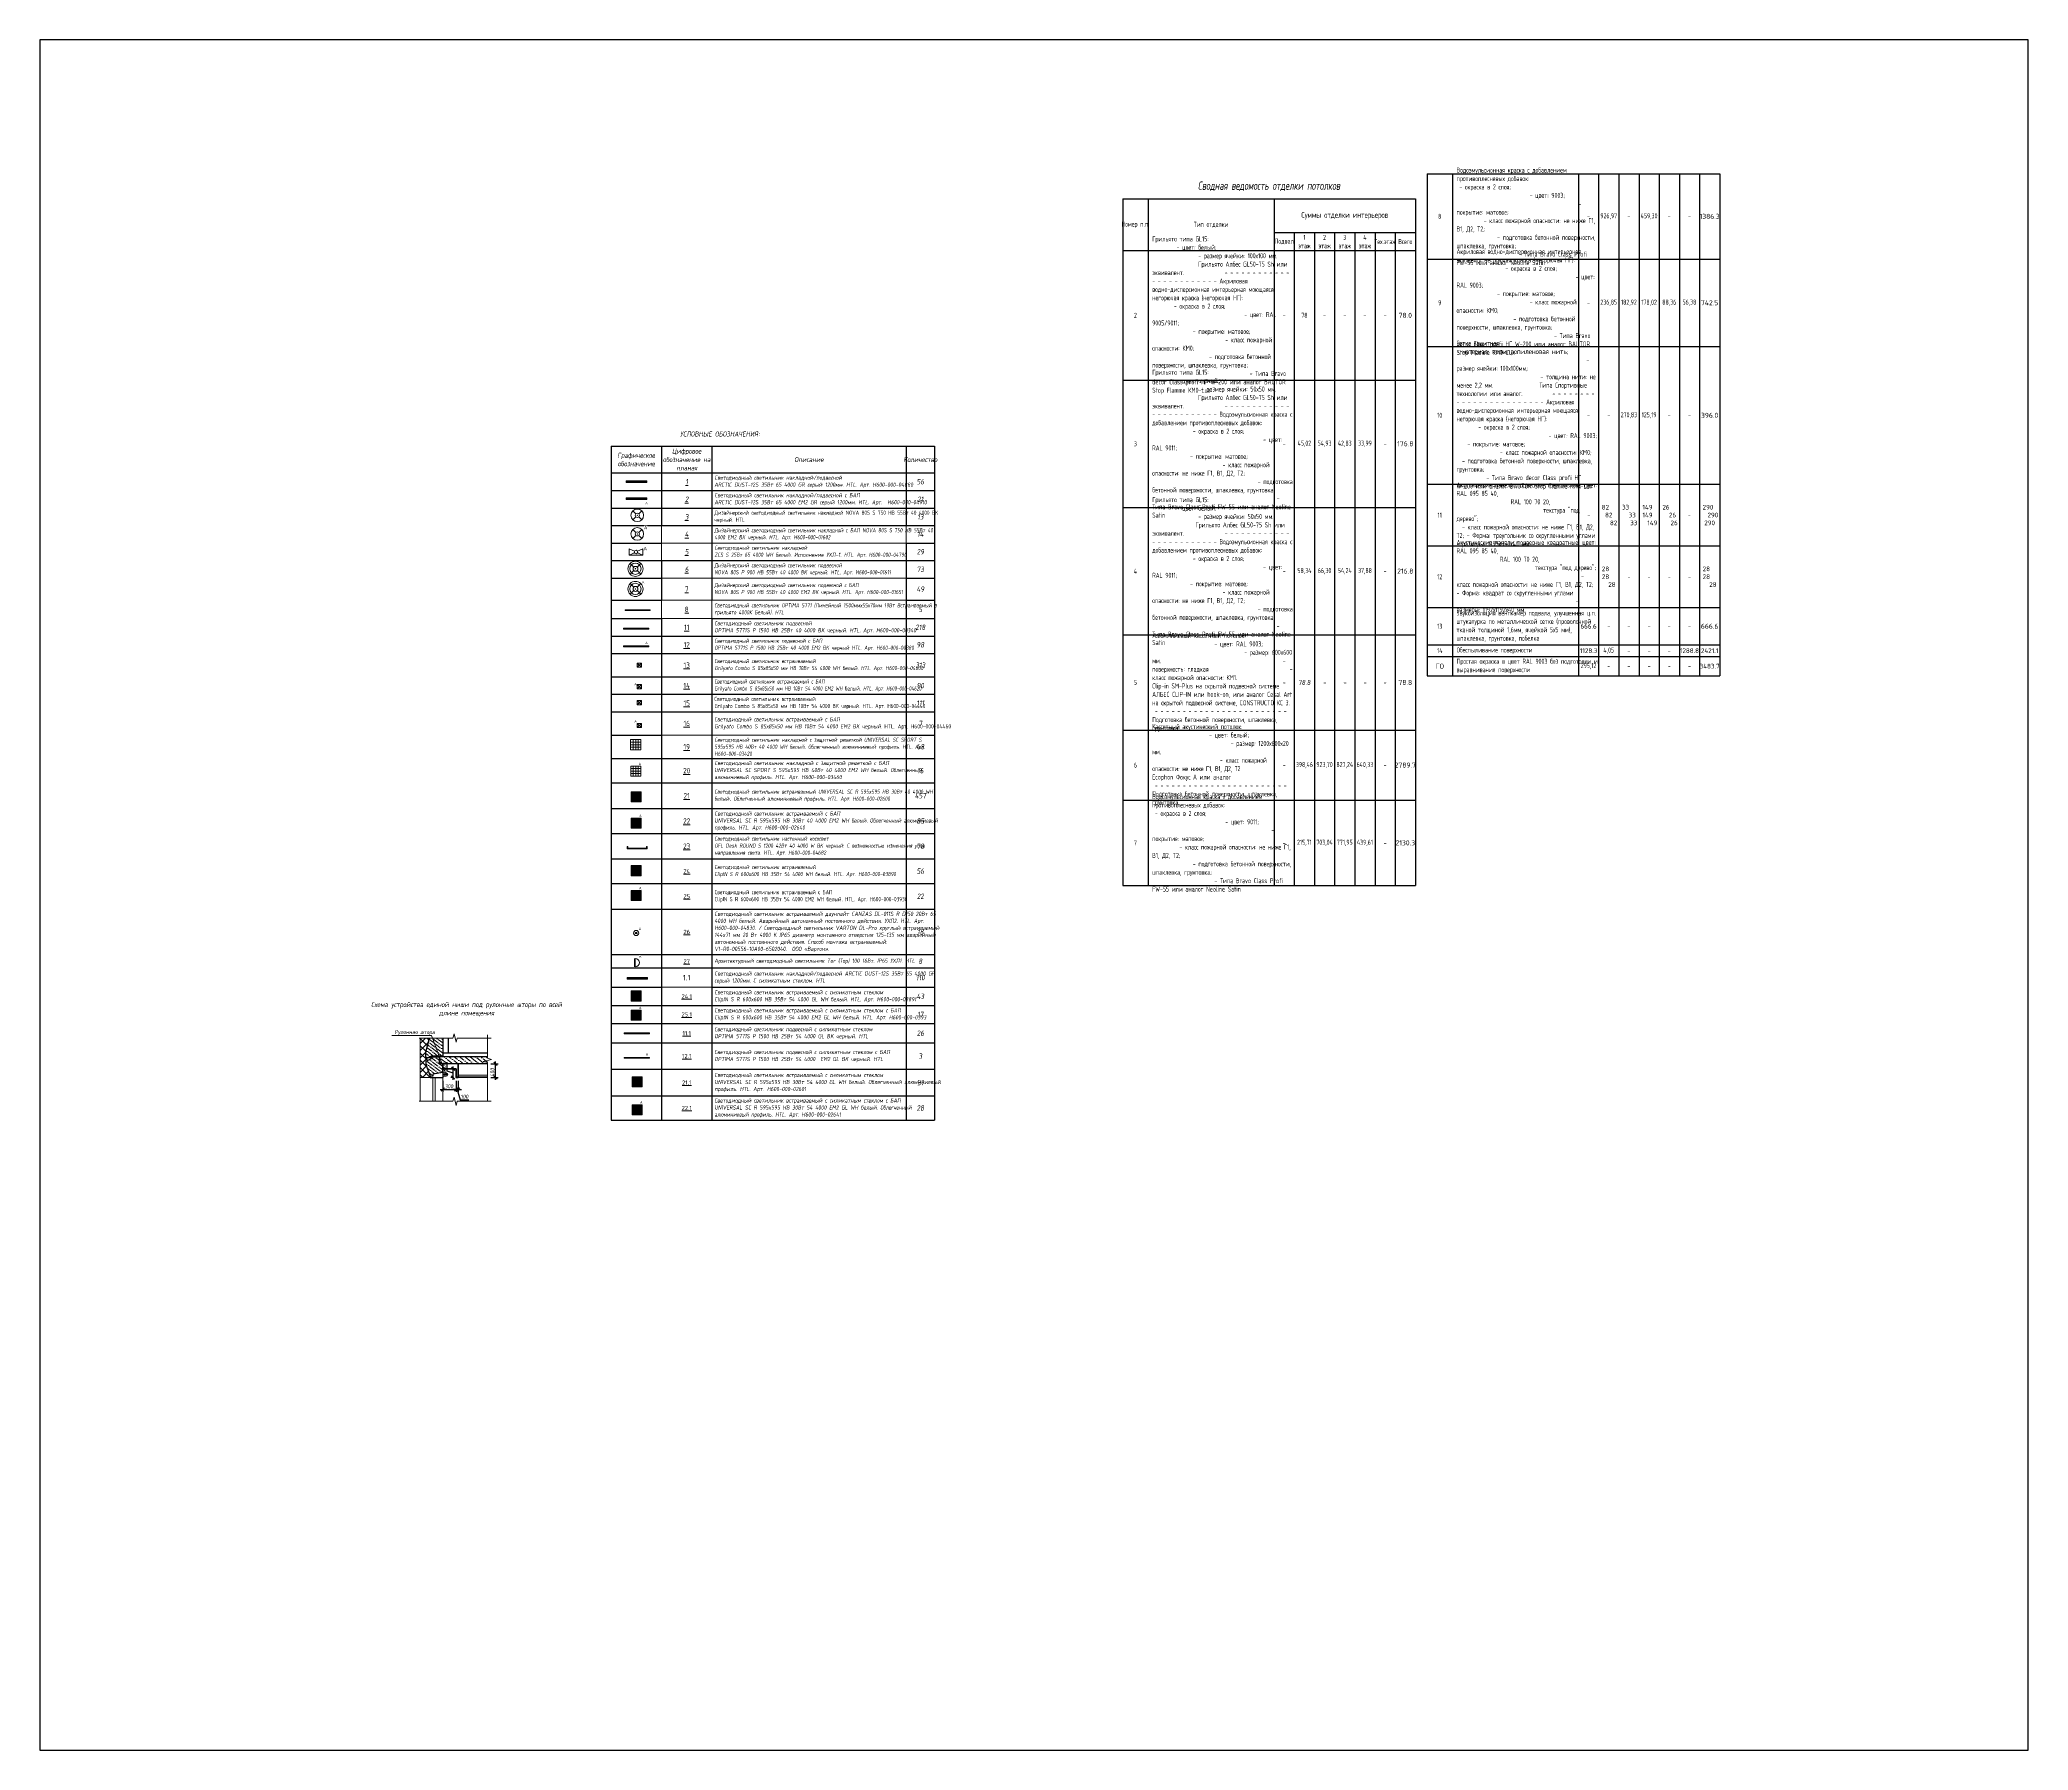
# Model space of a CAD drawing. Header units: millimetres. Extents: x -510890 to 397870, y -45599 to 141350.
# Drawn here: x -510890 to -392630, y 39610 to 141350 of the extents above; entities that cross this region are included whole.
import ezdxf
from ezdxf import colors
from ezdxf.entities.mleader import LeaderData, LeaderLine
from ezdxf.math import Vec2, Vec3

# ---------------------------------------------------------------- set-up
doc = ezdxf.new("R2010")
doc.units = ezdxf.units.MM
for name, color, linetype in [('!!_для разрезов', 7, 'Continuous'), ('АР_Оси_Разм', 250, 'Continuous'), ('АР_Таблицы', 250, 'Continuous'), ('Штриховка в сечении', 7, 'Continuous')]:
    doc.layers.add(name, color=color, linetype=linetype)
for name, color, linetype, lineweight in [('_ЭОМ_светильник А', 1, 'Continuous', 35), ('_ЭОМ_светильник Р', 4, 'Continuous', 35), ('АР_Выноски_Фасад', 250, 'Continuous', 5), ('АР_Навесной фасад', 250, 'Continuous', 5), ('АР_Окна', 250, 'Continuous', 13), ('АР_Перекрытие', 250, 'Continuous', 30), ('АР_Потолки_Штриховка', 252, 'Continuous', 0), ('АР_Спецификация', 250, 'Continuous', 15), ('АР_Стены фасадные', 7, 'Continuous', 30), ('АР_Толстая линия', 250, 'Continuous', 30), ('АР_Штриховка', 252, 'Continuous', 0), ('СИЛА', 1, 'Continuous', 30), ('Текст', 251, 'Continuous', 13), ('Тонкая линия', 250, 'Continuous', 18), ('Штукатурка по существующим стенам', 30, 'Continuous', 70)]:
    doc.layers.add(name, color=color, linetype=linetype, lineweight=lineweight)
doc.styles.add('gost', font='isocpeur.ttf')
doc.styles.add('GOST 2.304', font='CS_Gost2304.shx')
doc.styles.add('ISOCPEUR', font='isocpeur.ttf', dxfattribs={"height": 800})
doc.styles.add('ISOCPEUR_1', font='isocpeur.ttf', dxfattribs={"width": 0.9, "height": 250})
doc.styles.add('ISOCUPER', font='isocpeur.ttf', dxfattribs={"width": 0.85, "oblique": 7})
doc.styles.add('Архитект', font='isocpeur.ttf', dxfattribs={"width": 0.8, "oblique": 8})
doc.styles.add('Архитектурный размер', font='isocpeur.ttf', dxfattribs={"width": 0.8, "oblique": 8})
doc.styles.add('ГОСТ', font='cad.shx', dxfattribs={"width": 0.8})
doc.dimstyles.new('KK 100', dxfattribs={"dimscale": 100, "dimtxt": 3, "dimasz": 2, "dimexe": 1.5, "dimexo": 2, "dimtad": 1, "dimdec": 0, "dimtxsty": 'GOST 2.304', "dimblk": 'OBLIQUE', "dimcen": 2.5, "dimdle": 1.5, "dimadec": 0, "dimazin": 0, "dimtfac": 1, "dimtdec": 0, "dimtmove": 0, "dimatfit": 3, "dimarcsym": 0})
pattern_1 = [(142.433889, (-2058876.89, -655731.74), (-316.994321, 43.542487), [396.875, -79.375, 0, -79.375])]

# ---------------------------------------------------------------- blocks, each defined once
blk = doc.blocks.new('*T1')
at = {"layer": 'АР_Таблицы', "color": 0, "linetype": 'ByBlock', "lineweight": -2, "ltscale": 1000, "transparency": 16777216}
for p, q in [((18100, 0), (35500, 0)), ((18100, 0), (18100, -29875)), ((19600, 0), (19600, -29875)), ((27100, 0), (27100, -29875)), ((28300, 0), (28300, -29875)), ((29500, 0), (29500, -29875)), ((30700, 0), (30700, -29875)), ((31900, 0), (31900, -29875)), ((33100, 0), (33100, -29875)), ((34300, 0), (34300, -29875)), ((35500, 0), (35500, -29875)), ((0, -1500), (17400, -1500)), ((0, -1500), (0, -42338)), ((1500, -1500), (1500, -42338)), ((9000, -1500), (9000, -42338)), ((17400, -1500), (17400, -42338)), ((9000, -3500), (17400, -3500)), ((10200, -3500), (10200, -42338)), ((11400, -3500), (11400, -42338)), ((12600, -3500), (12600, -42338)), ((13800, -3500), (13800, -42338)), ((15000, -3500), (15000, -42338)), ((16200, -3500), (16200, -42338)), ((0, -4577), (17400, -4577)), ((18100, -5077), (35500, -5077)), ((18100, -10274), (35500, -10274)), ((0, -12274), (17400, -12274)), ((18100, -18471), (35500, -18471)), ((0, -19851), (17400, -19851)), ((18100, -22138), (35500, -22138)), ((18100, -25805), (35500, -25805)), ((0, -27428), (17400, -27428)), ((18100, -28032), (35500, -28032)), ((18100, -28708), (35500, -28708)), ((18100, -29875), (35500, -29875)), ((0, -33095), (17400, -33095)), ((0, -37262), (17400, -37262)), ((0, -42338), (17400, -42338))]:
    blk.add_line(p, q, dxfattribs=at)
at = {"layer": 'АР_Таблицы', "ltscale": 1000, "transparency": 16777216}
for s, insert, char_height, width, attachment_point, style in [('{\\Q0;\\W0.7;\\C0;Водоэмульсионная краска с добавлением противоплесневых добавок:                           - окраска в 2 слоя;                                                            - цвет: \\C256;9003;                                                          - покрытие: матовое;                                            - класс пожарной опасности: \\C7;не ниже Г1, В1, Д2, Т2\\C256;;                                                          - подготовка бетонной поверхности, шпаклевка, грунтовка;                                                      - Типа \\C7;Bravo Class Profi FW-55 или аналог Neoline Satin\\C256; \\Q7;\\W0.85; }', (19850, -2538), 300, 7000, 4, 'Архитект'), ('{\\W0.7;Сводная ведомость отделки потолков}', (8700, -750), 500, 17300, 5, 'Архитект'), ('{\\Q0;\\W0.7;Суммы отделки интерьеров}', (13200, -2500), 350, 8300, 5, 'Архитект'), ('{\\Q0;\\W0.7;926,97}', (28900, -2538), 300, 923.08, 5, 'ISOCUPER'), ('{\\Q0;\\W0.7;459,30}', (31300, -2538), 300, 923.08, 5, 'ISOCUPER'), ('{\\Q0;\\W0.7;Номер п.п.}', (750, -3038), 300, 1400, 5, 'Архитект'), ('{\\Q0;\\W0.7;Тип отделки}', (5250, -3038), 300, 7400, 5, 'Архитект'), ('{\\Q0;\\W0.7;8}', (18850, -2538), 300, 1223.08, 5, 'ISOCUPER'), ('{\\Q0;\\W0.7;-}', (27700, -2538), 300, 923.08, 5, 'ISOCUPER'), ('{\\Q0;\\W0.7;-}', (30100, -2538), 300, 923.08, 5, 'ISOCUPER'), ('{\\Q0;\\W0.7;-}', (32500, -2538), 300, 923.08, 5, 'ISOCUPER'), ('{\\Q0;\\W0.7;-}', (33700, -2538), 300, 923.08, 5, 'ISOCUPER'), ('1386.3', (34900, -2538), 300, 1160, 5, 'ISOCPEUR_1'), ('{\\Q0;\\W0.7;Грильято типа GL15:                                         - цвет: белый;                                              - размер ячейки: 100х100 мм.                        Грильято Албес GL50-75 Sh или эквивалент.               - - - - - - - - - - - - - - - - - - - - - - - - \\C0;А\\C256;криловая водно-дисперсионная интерьерная моющаяся \\C0;негорючая краска (негорючая НГ):                           - окраска в 2 слоя;                                                            - цвет: \\C256;RAL 9005/9011;                                                          - покрытие: матовое;                                            - класс пожарной опасности: КМ0;                                                          - подготовка бетонной поверхности, шпаклевка, грунтовка;                                                      - Типа \\C0;Bravo decor Class profi НГ W-200 или аналог BAUTOR Stop Flamme КМ0-Lux\\C256; } ', (1750, -8425), 300, 7000, 4, 'Архитект'), ('{\\Q0;\\W0.7;Подвал}', (9600, -4038), 300, 700, 5, 'Архитект'), ('{\\Q0;\\W0.7;1 этаж}', (10800, -4038), 300, 700, 5, 'Архитект'), ('{\\Q0;\\W0.7;2 этаж}', (12000, -4038), 300, 700, 5, 'Архитект'), ('{\\Q0;\\W0.7;3 этаж}', (13200, -4038), 300, 700, 5, 'Архитект'), ('{\\Q0;\\W0.7;4 этаж}', (14400, -4038), 300, 700, 5, 'Архитект'), ('{\\Q0;\\W0.7;Тех.этаж}', (15600, -4038), 300, 700, 5, 'Архитект'), ('{\\Q0;\\W0.7;Всего}', (16800, -4038), 300, 700, 5, 'Архитект'), ('{\\Q0;\\W0.7;\\C0;А\\C256;криловая водно-дисперсионная интерьерная моющаяся \\C0;негорючая краска (негорючая НГ):                           - окраска в 2 слоя;                                                            - цвет: \\C256;RAL 9003;                                                          - покрытие: матовое;                                            - класс пожарной опасности: КМ0;                                                          - подготовка бетонной поверхности, шпаклевка, грунтовка;                                                      - Типа \\C0;Bravo decor Class profi НГ W-200 или аналог BAUTOR Stop Flamme КМ0-Lux}', (19850, -7675), 300, 7000, 4, 'Архитект'), ('{\\Q0;\\W0.7;2}', (750, -8425), 300, 1223.08, 5, 'Архитект'), ('{\\Q0;\\W0.7;78}', (10800, -8425), 300, 923.08, 5, 'Архитект'), ('78.0', (16800, -8425), 300, 1160, 5, 'ISOCPEUR_1'), ('{\\Q0;\\W0.7;9}', (18850, -7675), 300, 1223.08, 5, 'ISOCUPER'), ('{\\Q0;\\W0.7;-}', (27700, -7675), 300, 923.08, 5, 'ISOCUPER'), ('{\\Q0;\\W0.7;236,85}', (28900, -7675), 300, 923.08, 5, 'ISOCUPER'), ('{\\Q0;\\W0.7;182,92}', (30100, -7675), 300, 923.08, 5, 'ISOCUPER'), ('{\\Q0;\\W0.7;178,02}', (31300, -7675), 300, 923.08, 5, 'ISOCUPER'), ('{\\Q0;\\W0.7;88,36}', (32500, -7675), 300, 923.08, 5, 'ISOCUPER'), ('{\\Q0;\\W0.7;56,38}', (33700, -7675), 300, 923.08, 5, 'ISOCUPER'), ('742.5', (34900, -7675), 300, 1160, 5, 'ISOCPEUR_1'), ('{\\Q0;\\W0.7;-}', (9600, -8425), 300, 923.08, 5, 'Архитект'), ('{\\Q0;\\W0.7;-}', (12000, -8425), 300, 923.08, 5, 'Архитект'), ('{\\Q0;\\W0.7;-}', (13200, -8425), 300, 923.08, 5, 'Архитект'), ('{\\Q0;\\W0.7;-}', (14400, -8425), 300, 923.08, 5, 'Архитект'), ('{\\Q0;\\W0.7;-}', (15600, -8425), 300, 923.08, 5, 'Архитект'), ('{\\Q0;\\W0.7;\\C0;Сетка защитная:                                     - материал: \\W0.8;\\C7;полипропиленовая нить;\\W0.7;\\C0;                                                            - размер ячейки: 100х100мм\\C256;;                                                          - толщина нити: не менее 2,2 мм.                 Типа Спортивные технологии или аналог.           - - - - - - - - - - - - - - - - - - - - - - - - \\C0;А\\C256;криловая водно-дисперсионная интерьерная моющаяся \\C0;негорючая краска (негорючая НГ):                           - окраска в 2 слоя;                                                            - цвет: \\C256;RAL 9003;                                                          - покрытие: матовое;                                            - класс пожарной опасности: КМ0;                                                          - подготовка бетонной поверхности, шпаклевка, грунтовка;                                                      - Типа \\C0;Bravo decor Class profi НГ W-200 или аналог BAUTOR Stop Flamme КМ0-Lux\\C256;                                       }', (19850, -14372), 300, 7000, 4, 'Архитект'), ('{\\Q0;\\W0.7;Грильято типа GL15:                                         - цвет: черный;                                              - размер ячейки: 50х50 мм.                        Грильято Албес GL50-75 Sh или эквивалент.               - - - - - - - - - - - - - - - - - - - - - - - - \\C0;Водоэмульсионная краска с добавлением противоплесневых добавок:                           - окраска в 2 слоя;                                                            - цвет: \\C256;RAL 9011;                                                          - покрытие: матовое;                                            - класс пожарной опасности: \\C7;не ниже Г1, В1, Д2, Т2\\C256;;                                                          - подготовка бетонной поверхности, шпаклевка, грунтовка;                                                      - Типа \\C7;Bravo Class Profi FW-55 или аналог Neoline Satin\\C256; } ', (1750, -16062), 300, 7000, 4, 'Архитект'), ('{\\Q0;\\W0.7;270,83}', (30100, -14372), 300, 923.08, 5, 'ISOCUPER'), ('{\\Q0;\\W0.7;125,19}', (31300, -14372), 300, 923.08, 5, 'ISOCUPER'), ('{\\Q0;\\W0.7;10}', (18850, -14372), 300, 1223.08, 5, 'ISOCUPER'), ('{\\Q0;\\W0.7;-}', (27700, -14372), 300, 923.08, 5, 'ISOCUPER'), ('{\\Q0;\\W0.7;-}', (28900, -14372), 300, 923.08, 5, 'ISOCUPER'), ('{\\Q0;\\W0.7;-}', (32500, -14372), 300, 923.08, 5, 'ISOCUPER'), ('{\\Q0;\\W0.7;-}', (33700, -14372), 300, 923.08, 5, 'ISOCUPER'), ('396.0', (34900, -14372), 300, 1160, 5, 'ISOCPEUR_1'), ('{\\Q0;\\W0.7;3}', (750, -16062), 300, 1223.08, 5, 'Архитект'), ('{\\Q0;\\W0.7;-}', (9600, -16062), 300, 923.08, 5, 'Архитект'), ('{\\Q0;\\W0.7;45,02}', (10800, -16062), 300, 923.08, 5, 'Архитект'), ('{\\Q0;\\W0.7;54,93}', (12000, -16062), 300, 923.08, 5, 'Архитект'), ('{\\Q0;\\W0.7;42,83}', (13200, -16062), 300, 923.08, 5, 'Архитект'), ('{\\Q0;\\W0.7;33,99}', (14400, -16062), 300, 923.08, 5, 'Архитект'), ('{\\Q0;\\W0.7;-}', (15600, -16062), 300, 923.08, 5, 'Архитект'), ('176.8', (16800, -16062), 300, 1160, 5, 'ISOCPEUR_1'), ('{\\Q0;\\W0.7;\\C7;Акустические панели подвесные треугольные, цвет: RAL 095 85 40,                                                          RAL 100 70 20,                                                  текстура "под дерево";                                               - \\C256;класс пожарной опасности: \\C7;не ниже Г1, В1, Д2, Т2\\C256;; - Форма: треугольник со скругленными углами                                                      - размеры: 1195х950х40 мм.  \\C7;  }', (19850, -20304), 300, 7000, 4, 'Архитект'), ('{\\Q0;\\W0.7;Грильято типа GL15:                                         - цвет: белый;                                              - размер ячейки: 50х50 мм.                        Грильято Албес GL50-75 Sh или эквивалент.               - - - - - - - - - - - - - - - - - - - - - - - - \\C0;Водоэмульсионная краска с добавлением противоплесневых добавок:                           - окраска в 2 слоя;                                                            - цвет: \\C256;RAL 9011;                                                          - покрытие: матовое;                                            - класс пожарной опасности: \\C7;не ниже Г1, В1, Д2, Т2\\C256;;                                                          - подготовка бетонной поверхности, шпаклевка, грунтовка;                                                      - Типа \\C7;Bravo Class Profi FW-55 или аналог Neoline Satin\\C256; } ', (1750, -23639), 300, 7000, 4, 'Архитект'), ('82           82            82 ', (28900, -20304), 280, 923.08, 5, 'ISOCPEUR_1'), ('33            33           33', (30100, -20304), 280, 923.08, 5, 'ISOCPEUR_1'), ('149            149           149', (31300, -20304), 280, 923.08, 5, 'ISOCPEUR_1'), ('26            26           26', (32500, -20304), 280, 923.08, 5, 'ISOCPEUR_1'), ('290           290           290', (34900, -20304), 280, 923.08, 5, 'ISOCPEUR_1'), ('{\\Q0;\\W0.7;11}', (18850, -20304), 300, 1223.08, 5, 'ISOCUPER'), ('-', (27700, -20304), 300, 923.08, 5, 'Архитект'), ('{\\Q0;\\W0.7;-}', (33700, -20304), 280, 923.08, 5, 'ISOCPEUR_1'), ('{\\Q0;\\W0.7;\\C7;Акустические панели подвесные квадратные, цвет: RAL 095 85 40,                                                      RAL 100 70 20,                                                   текстура "под дерево";                                               - \\C256;класс пожарной опасности: \\C7;не ниже Г1, В1, Д2, Т2\\C256;; - Форма: квадрат со скругленными углами                                                      - размеры: 1192х1192х40 мм.  \\C7;  }', (19850, -23971), 300, 7000, 4, 'Архитект'), ('{\\Q0;\\W0.7;4}', (750, -23639), 300, 1223.08, 5, 'Архитект'), ('{\\Q0;\\W0.7;58,34}', (10800, -23639), 300, 923.08, 5, 'Архитект'), ('{\\Q0;\\W0.7;66,30}', (12000, -23639), 300, 923.08, 5, 'Архитект'), ('{\\Q0;\\W0.7;54,24}', (13200, -23639), 300, 923.08, 5, 'Архитект'), ('{\\Q0;\\W0.7;37,88}', (14400, -23639), 300, 923.08, 5, 'Архитект'), ('216.8', (16800, -23639), 300, 1160, 5, 'ISOCPEUR_1'), ('28         28            28 ', (28900, -23971), 280, 923.08, 5, 'ISOCPEUR_1'), ('28         28            28 ', (34900, -23971), 280, 923.08, 5, 'ISOCPEUR_1'), ('{\\Q0;\\W0.7;-}', (9600, -23639), 300, 923.08, 5, 'Архитект'), ('{\\Q0;\\W0.7;-}', (15600, -23639), 300, 923.08, 5, 'Архитект'), ('{\\Q0;\\W0.7;12}', (18850, -23971), 300, 1223.08, 5, 'ISOCUPER'), ('{\\Q0;\\W0.7;-}', (30100, -23971), 280, 923.08, 5, 'ISOCPEUR_1'), ('{\\Q0;\\W0.7;-}', (31300, -23971), 280, 923.08, 5, 'ISOCPEUR_1'), ('{\\Q0;\\W0.7;-}', (32500, -23971), 280, 923.08, 5, 'ISOCPEUR_1'), ('{\\Q0;\\W0.7;-}', (33700, -23971), 280, 923.08, 5, 'ISOCPEUR_1'), ('{\\Q0;\\W0.7;\\C7;Звукоизоляция венткамер подвала, улучшенная ц.п. штукатурка по металлической сетке (проволочной тканой толщиной 1,6мм, ячейкой 5х5 мм), шпаклевка, грунтовка, побелка\\C256;  \\C7;  }', (19850, -26918), 300, 7000, 4, 'Архитект'), ('{\\Q0;\\W0.7;13}', (18850, -26918), 300, 1223.08, 5, 'ISOCUPER'), ('666.6', (27700, -26918), 280, 923.08, 5, 'ISOCPEUR_1'), ('{\\Q0;\\W0.7;-}', (28900, -26918), 300, 923.08, 5, 'ISOCUPER'), ('{\\Q0;\\W0.7;-}', (30100, -26918), 300, 923.08, 5, 'ISOCUPER'), ('{\\Q0;\\W0.7;-}', (31300, -26918), 300, 923.08, 5, 'ISOCUPER'), ('{\\Q0;\\W0.7;-}', (32500, -26918), 300, 923.08, 5, 'ISOCUPER'), ('{\\Q0;\\W0.7;-}', (33700, -26918), 300, 923.08, 5, 'ISOCUPER'), ('666.6', (34900, -26918), 300, 1160, 5, 'ISOCPEUR_1'), ('{\\Q0;\\W0.7;Алюминиевый кассетный потолок:                                         - цвет: RAL 9003;                                              - размер: 600х600 мм.                                             - поверхность: гладкая                              - класс пожарной опасности: \\C7;КМ1.\\C256;               \\C0;Clip-in SM-Plus на скрытой подвесной системе АЛБЕС CLIP-IN или hook-on, или аналог Cesal Art на скрытой подвесной системе, CONSTRUCTO КС З.\\C256;   - - - - - - - - - - - - - - - - - - - - - - - - Подготовка бетонной поверхности, шпаклевка, грунтовка.                                }', (1750, -30261), 300, 7000, 4, 'Архитект'), ('{\\Q0;\\W0.7;14}', (18850, -28370), 300, 1223.08, 5, 'ISOCUPER'), ('{\\Q0;\\W0.7;\\C7;Обеспыливание поверхности\\C256;  \\C7;  }', (19850, -28370), 300, 7000, 4, 'Архитект'), ('1128.3', (27700, -28370), 280, 923.08, 5, 'ISOCPEUR_1'), ('{\\Q0;\\W0.7;4,05}', (28900, -28370), 300, 923.08, 5, 'ISOCUPER'), ('1288.8', (33700, -28370), 280, 923.08, 5, 'ISOCPEUR_1'), ('2421.1', (34900, -28370), 280, 923.08, 5, 'ISOCPEUR_1'), ('ГО', (18850, -29292), 300, 1223.08, 5, 'ISOCPEUR_1'), ('{\\W0.7;Простая окраска в цвет RAL 9003 без подготовки и выравнивания поверхности}', (19850, -29292), 300, 7000, 4, 'ISOCPEUR'), ('{\\Q0;\\W0.7;295,12}', (27700, -29292), 300, 923.08, 5, 'ISOCUPER'), ('{\\Q0;\\W0.7;-}', (28900, -29292), 300, 923.08, 5, 'ISOCUPER'), ('{\\Q0;\\W0.7;-}', (30100, -28370), 300, 923.08, 5, 'ISOCUPER'), ('{\\Q0;\\W0.7;-}', (30100, -29292), 300, 923.08, 5, 'ISOCUPER'), ('{\\Q0;\\W0.7;-}', (31300, -28370), 300, 923.08, 5, 'ISOCUPER'), ('{\\Q0;\\W0.7;-}', (31300, -29292), 300, 923.08, 5, 'ISOCUPER'), ('{\\Q0;\\W0.7;-}', (32500, -28370), 300, 923.08, 5, 'ISOCUPER'), ('{\\Q0;\\W0.7;-}', (32500, -29292), 300, 923.08, 5, 'ISOCUPER'), ('{\\Q0;\\W0.7;-}', (33700, -29292), 300, 923.08, 5, 'ISOCUPER'), ('3483.7', (34900, -29292), 280, 1160, 5, 'ISOCPEUR_1'), ('{\\Q0;\\W0.7;5}', (750, -30261), 300, 1223.08, 5, 'Архитект'), ('{\\Q0;\\W0.7;-}', (9600, -30261), 300, 923.08, 5, 'Архитект'), ('78.8', (10800, -30261), 300, 923.08, 5, 'Архитект'), ('-', (12000, -30261), 300, 923.08, 5, 'Архитект'), ('-', (13200, -30261), 300, 923.08, 5, 'Архитект'), ('-', (14400, -30261), 300, 923.08, 5, 'Архитект'), ('{\\Q0;\\W0.7;-}', (15600, -30261), 300, 923.08, 5, 'Архитект'), ('78.8', (16800, -30261), 300, 1160, 5, 'ISOCPEUR_1'), ('{\\Q0;\\W0.7;Кассетный акустический потолок:                                         - цвет: белый;                                              - размер: 1200х600х20 мм.                                                                           - класс пожарной опасности: \\T0.95;\\C7;не ниже Г1, В1, Д2, Т\\T1;2\\C256;               \\C7;Ecophon Фокус А или аналог                  \\C256;       - - - - - - - - - - - - - - - - - - - - - - - - Подготовка бетонной поверхности, шпаклевка, грунтовка.                                }', (1750, -35178), 300, 7000, 4, 'Архитект'), ('{\\Q0;\\W0.7;6}', (750, -35178), 300, 1223.08, 5, 'Архитект'), ('{\\Q0;\\W0.7;-}', (9600, -35178), 300, 923.08, 5, 'Архитект'), ('{\\Q0;\\W0.7;398,46}', (10800, -35178), 300, 923.08, 5, 'Архитект'), ('{\\Q0;\\W0.7;923,70}', (12000, -35178), 300, 923.08, 5, 'Архитект'), ('{\\Q0;\\W0.7;827,24}', (13200, -35178), 300, 923.08, 5, 'Архитект'), ('{\\Q0;\\W0.7;640,33}', (14400, -35178), 300, 923.08, 5, 'Архитект'), ('{\\Q0;\\W0.7;-}', (15600, -35178), 300, 923.08, 5, 'Архитект'), ('2789.7', (16800, -35178), 300, 1160, 5, 'ISOCPEUR_1'), ('{\\Q0;\\W0.7;\\C0;Водоэмульсионная краска с добавлением противоплесневых добавок:                           - окраска в 2 слоя;                                                            - цвет: \\C256;9011;                                                          - покрытие: матовое;                                            - класс пожарной опасности: \\C7;не ниже Г1, В1, Д2, Т2\\C256;;                                                          - подготовка бетонной поверхности, шпаклевка, грунтовка;                                                      - Типа \\C7;Bravo Class Profi FW-55 или аналог Neoline Satin\\C256; \\Q7;\\W0.85; }', (1750, -39800), 300, 7000, 4, 'Архитект'), ('{\\Q0;\\W0.7;7}', (750, -39800), 300, 1223.08, 5, 'ISOCUPER'), ('{\\Q0;\\W0.7;-}', (9600, -39800), 300, 923.08, 5, 'ISOCUPER'), ('{\\Q0;\\W0.7;215,71}', (10800, -39800), 300, 923.08, 5, 'ISOCUPER'), ('{\\Q0;\\W0.7;703,04}', (12000, -39800), 300, 923.08, 5, 'ISOCUPER'), ('{\\Q0;\\W0.7;771,95}', (13200, -39800), 300, 923.08, 5, 'ISOCUPER'), ('{\\Q0;\\W0.7;439,61}', (14400, -39800), 300, 923.08, 5, 'ISOCUPER'), ('{\\Q0;\\W0.7;-}', (15600, -39800), 300, 923.08, 5, 'ISOCUPER'), ('2130.3', (16800, -39800), 300, 1160, 5, 'ISOCPEUR_1')]:
    blk.add_mtext(s, dxfattribs=dict(at, insert=insert, char_height=char_height, width=width, attachment_point=attachment_point, style=style))
blk = doc.blocks.new('*T73')
at = {"layer": 'АР_Спецификация', "color": 7, "lineweight": -2, "ltscale": 1000, "transparency": 16777216}
for p, q in [((0, 0), (19244, 0)), ((0, 0), (0, -40103)), ((3000, 0), (3000, -4725)), ((6000, 0), (6000, -9166)), ((17553, 0), (17553, -4725)), ((19244, 0), (19244, -40103)), ((0, -1600), (19244, -1600)), ((0, -2642), (19244, -2642)), ((0, -3684), (19244, -3684)), ((0, -4725), (19244, -4725)), ((0, -5767), (3000, -5767)), ((17553, -5767), (19244, -5767)), ((17553, -5767), (17553, -40103)), ((0, -6809), (19244, -6809)), ((3000, -6809), (3000, -9166)), ((0, -7850), (3000, -7850)), ((17553, -7850), (19244, -7850)), ((0, -9166), (3000, -9166)), ((17553, -9166), (19244, -9166)), ((0, -10258), (3000, -10258)), ((3000, -10258), (3000, -40103)), ((6000, -10258), (19244, -10258)), ((6000, -10258), (6000, -40103)), ((0, -11299), (19244, -11299)), ((0, -12341), (19244, -12341)), ((0, -13724), (19244, -13724)), ((0, -14766), (19244, -14766)), ((0, -15808), (19244, -15808)), ((0, -17191), (3000, -17191)), ((17553, -17191), (19244, -17191)), ((0, -18574), (19244, -18574)), ((0, -20033), (19244, -20033)), ((0, -21563), (19244, -21563)), ((0, -23046), (19244, -23046)), ((0, -24554), (19244, -24554)), ((0, -26013), (19244, -26013)), ((0, -27543), (19244, -27543)), ((0, -30251), (19244, -30251)), ((0, -31038), (19244, -31038)), ((0, -32191), (3000, -32191)), ((6000, -32191), (19244, -32191)), ((0, -33269), (19244, -33269)), ((0, -34347), (19244, -34347)), ((0, -35500), (19244, -35500)), ((0, -37070), (19244, -37070)), ((0, -38645), (19244, -38645)), ((0, -40103), (19244, -40103))]:
    blk.add_line(p, q, dxfattribs=at)
at = {"layer": 'АР_Спецификация', "color": 7, "linetype": 'ByBlock', "lineweight": 15, "ltscale": 1000, "transparency": 16777216}
for p, q in [((3000, -4725), (3000, -6809)), ((17553, -4725), (17553, -5767)), ((3000, -5767), (17553, -5767)), ((3000, -7850), (17553, -7850)), ((3000, -9166), (17553, -9166)), ((3000, -9166), (3000, -10258)), ((6000, -9166), (6000, -10258)), ((3000, -10258), (6000, -10258)), ((3000, -17191), (17553, -17191)), ((3000, -32191), (6000, -32191))]:
    blk.add_line(p, q, dxfattribs=at)
at = {"layer": 'АР_Спецификация', "color": 0, "lineweight": 18, "ltscale": 1000, "transparency": 16777216}
for s, insert, char_height, width, attachment_point, style in [('{\\C7;Графическое обозначение}', (1500, -800), 300, 2700, 5, 'Архитект'), ('{\\C7;Цифровое обозначение на планах}', (4500, -800), 300, 2700, 5, 'Архитект'), ('{\\C7;Описание}', (11776, -800), 300, 11252.64, 5, 'Архитект'), ('{\\C7;Количество}', (18398, -800), 300, 1391.19, 5, 'Архитект'), ('{\\fISOCPEUR|b1|i0|c204|p34;\\W0.8;\\L1', (4500, -2121), 320, 2700, 5, 'Архитект'), ('Cветодиодный светильник накладной/подвесной\\PARCTIC DUST-12S 35Вт 65 4000 GR серый 1200мм. HTL. Арт. H600-000-04880 ', (6150, -2121), 250, 11252.64, 4, 'Архитект'), ('56', (18398, -2121), 320, 1391.19, 5, 'Архитект'), ('{\\fISOCPEUR|b1|i0|c204|p34;\\W0.8;\\L2', (4500, -3163), 320, 2700, 5, 'Архитект'), ('Cветодиодный светильник накладной/подвесной с БАП\\PARCTIC DUST-12S 35Вт 65 4000 EM2 GR серый 1200мм. HTL. Арт.  H600-000-04910', (6150, -3163), 250, 11252.64, 4, 'Архитект'), ('21', (18398, -3163), 320, 1391.19, 5, 'Архитект'), ('{\\fISOCPEUR|b1|i0|c204|p34;\\W0.8;\\L3', (4500, -4204), 320, 2700, 5, 'Архитект'), ('{\\W0.75;\\C256;Дизайнерский светодиодный светильник накладной NOVA 80S S 750 HB 55Вт 40 4000 BK черный. HTL\\Q7;\\W0.7; }', (6150, -4204), 250, 11252.64, 4, 'ISOCPEUR'), ('13', (18398, -4204), 320, 1391.19, 5, 'Архитект'), ('{\\fISOCPEUR|b1|i0|c204|p34;\\W0.8;\\L4', (4500, -5246), 320, 2700, 5, 'Архитект'), ('{\\W0.75;\\C256;Дизайнерский светодиодный светильник накладной с БАП NOVA 80S S 750 HB 55Вт 40 4000 EM2 BK черный. \\C0;HTL. Арт. H600-000-01602}', (6150, -5246), 250, 11252.64, 4, 'Архитект'), ('14', (18398, -5246), 320, 1391.19, 5, 'Архитект'), ('{\\fISOCPEUR|b1|i0|c204|p34;\\W0.8;\\L5', (4500, -6288), 320, 2700, 5, 'Архитект'), ('{\\W0.75;\\C256;Дизайнерский светодиодный светильник подвесной \\PNOVA 80S P 900 HB 55Вт 40 4000 BK черный. HTL. Арт. H600-000-01611}', (6150, -7329), 250, 11252.64, 4, 'Архитект'), ('{\\W0.75;Cветодиодный светильник накладной \\PZCS S 25Вт 65 4000 WH белый.} {\\C256;Исполнение УХЛ-1. \\W0.75;\\C0;HTL. Арт. H600-000-04790  }', (6150, -6288), 250, 11252.64, 4, 'Архитект'), ('29', (18398, -6288), 320, 1391.19, 5, 'Архитект'), ('{\\fISOCPEUR|b1|i0|c204|p34;\\W0.8;\\L6', (4500, -7329), 320, 2700, 5, 'Архитект'), ('{\\W0.75;Дизайнерский светодиодный светильник подвесной с БАП\\PNOVA 80S P 900 HB \\C256;55Вт 4\\C0;0 4000 EM2 BK черный.\\C256; \\C0;HTL. Арт. H600-000-01651 }', (6150, -8508), 250, 11252.64, 4, 'Архитект'), ('73', (18398, -7329), 320, 1391.19, 5, 'Архитект'), ('{\\fISOCPEUR|b1|i0|c204|p34;\\W0.8;\\L7', (4500, -8508), 320, 2700, 5, 'gost'), ('{\\W0.75;\\C256;Светодиодный светильник OPTIMA 5771 (Линейный 1500ммх55х70мм 19Вт Встраиваемый в грильято 4000К Белый). HTL}', (6150, -9712), 250, 11252.64, 4, 'Архитект'), ('49', (18398, -8508), 320, 1391.19, 5, 'Архитект'), ('{\\fISOCPEUR|b1|i0|c204|p34;\\W0.8;\\L11', (4500, -10779), 320, 2700, 5, 'gost'), ('{\\fISOCPEUR|b1|i0|c204|p34;\\W0.8;\\L8', (4500, -9712), 320, 2700, 5, 'gost'), ('Светодиодный светильник подвесной\\POPTIMA 5771S P 1500 HB {\\C256;25Вт 40 }4000 BK черный. HTL. Арт. H600-000-00340', (6150, -10779), 250, 11252.64, 4, 'Архитект'), ('218', (18398, -10779), 320, 1391.19, 5, 'Архитект'), ('5', (18398, -9712), 320, 1391.19, 5, 'Архитект'), ('{\\fISOCPEUR|b1|i0|c204|p34;\\W0.8;\\L12', (4500, -11820), 320, 2700, 5, 'gost'), ('{\\W0.75;Светодиодный светильник подвесной с БАП \\POPTIMA 5771S P 1500 HB \\C256;25Вт 4\\C0;0 4000 EM2 BK черный HTL. Арт. H600-000-00380}', (6150, -11820), 250, 11252.64, 4, 'Архитект'), ('98', (18398, -11820), 320, 1391.19, 5, 'Архитект'), ('{\\fISOCPEUR|b1|i0|c204|p34;\\W0.8;\\L13', (4500, -13033), 320, 2700, 5, 'gost'), ('{\\Q8;\\W0.75;\\C256;Светодиодный светильник встраиваемый\\PGrilyato Combo S 85х85х50 мм HB 10Вт 54 4000 WH белый. HTL. Арт. H600-000-04600}', (6150, -13033), 250, 11252.64, 4, 'ISOCPEUR'), ('313', (18398, -13033), 320, 1391.19, 5, 'Архитект'), ('{\\fISOCPEUR|b1|i0|c204|p34;\\W0.8;\\L14', (4500, -14245), 320, 2700, 5, 'gost'), ('{\\Q7;\\W0.7;\\C256;Cветодиодный светильник встраиваемый с БАП\\PGrilyato Combo S 85х85х50 мм HB 10Вт 54 4000 ЕМ2 WH\\Q0;\\W0.75; белый\\W0.8;.\\Q7;\\W0.7; HTL. Арт. H600-000-04620}', (6150, -14245), 250, 11252.64, 4, 'ISOCPEUR'), ('90', (18398, -14245), 320, 1391.19, 5, 'Архитект'), ('{\\fISOCPEUR|b1|i0|c204|p34;\\W0.8;\\L15', (4500, -15287), 320, 2700, 5, 'gost'), ('{\\W0.75;Светодиодный светильник встраиваемый\\PGrilyato Combo S 85х85х50 мм HB 10Вт 54 4000 BK черный. HTL. Арт. H600-000-04440}', (6150, -15287), 250, 11252.64, 4, 'ISOCPEUR'), ('111', (18398, -15287), 320, 1391.19, 5, 'Архитект'), ('{\\fISOCPEUR|b1|i0|c204|p34;\\W0.8;\\L16', (4500, -16499), 320, 2700, 5, 'gost'), ('{\\C256;Светодиодный светильник встраиваемый с БАП\\PGrilyato Combo S 85х85х50 мм HB 10Вт 54 4000 ЕМ2 BK черный\\W0.75;\\C0;.\\Q7;\\W0.7;\\C256; \\Q0;\\W0.8;HTL. Арт. H600-000-04460}', (6150, -16499), 250, 11252.64, 4, 'Архитект'), ('7', (18398, -16499), 320, 1391.19, 5, 'Архитект'), ('{\\fISOCPEUR|b1|i0|c204|p34;\\W0.8;\\L19', (4500, -17883), 320, 2700, 5, 'gost'), ('{\\W0.75;Cветодиодный светильник накладной с защитной решеткой UNIVERSAL SC SPORT S 595x595 HB 40Вт 40 4000 WH белый\\fVERDANA.TTF|b0|i0|c204|p34;\\W1;.\\C256; \\fISOCPEUR|b0|i0|c204|p34;\\W0.75;Облегченный алюминиевый профиль. HT\\C0;L. Арт. H600-000-03420}', (6150, -17883), 250, 11252.64, 4, 'Архитект'), ('48', (18398, -17883), 320, 1391.19, 5, 'Архитект'), ('{\\C256;Cветодиодный светильник накладной с защитной решеткой с БАП\\PUNIVERSAL SC SPORT S 595x595 HB 40Вт 40 4000 EM2 WH белый. \\W0.75;Облегченный алюминиевый профиль.\\W0.8; HTL. Арт. H600-000-03460}', (6150, -19304), 250, 11252.64, 4, 'Архитект'), ('{\\fISOCPEUR|b1|i0|c204|p34;\\W0.8;\\L20', (4500, -19304), 320, 2700, 5, 'gost'), ('16', (18398, -19304), 320, 1391.19, 5, 'Архитект'), ('{\\fISOCPEUR|b1|i0|c204|p34;\\W0.8;\\L21', (4500, -20798), 320, 2700, 5, 'gost'), ('{\\W0.75;Cветодиодный светильник встраиваемый UNIVERSAL SC R 595x595 HB 30Вт 40 4000 WH белый\\fVERDANA.TTF|b0|i0|c204|p34;\\W1;.\\fISOCPEUR|b0|i0|c204|p34;\\W0.75;\\C256;\\c0; Облегченный алюминиевый профиль. H\\C0;TL. Арт. H600-000-02600}', (6150, -20798), 250, 11252.64, 4, 'Архитект'), ('457', (18398, -20798), 320, 1391.19, 5, 'Архитект'), ('{\\fISOCPEUR|b1|i0|c204|p34;\\W0.8;\\L22', (4500, -22304), 320, 2700, 5, 'gost'), ('{\\C256;Cветодиодный светильник встраиваемый с БАП\\PUNIVERSAL SC R 595x595 HB 30Вт 40 4000 EM2 WH\\W0.75; белый. Облегченный алюминиевый профиль\\W0.8;. HTL. Арт. H600-000-02640}', (6150, -22304), 250, 11252.64, 4, 'Архитект'), ('85', (18398, -22304), 320, 1391.19, 5, 'Архитект'), ('{\\fISOCPEUR|b1|i0|c204|p34;\\W0.8;\\L23', (4500, -23800), 320, 2700, 5, 'gost'), ('{\\W0.75;\\C256;Cветодиодный светильник настенный кососвет\\POFL Desk ROUND S 1200 42Вт\\C5; \\C256;40 4000 W BK черный.\\C256;\\c0; С возможностью изменения угла направления света. HTL. Арт. H600-000-04682}', (6150, -23800), 250, 11252.64, 4, 'Архитект'), ('78', (18398, -23800), 320, 1391.19, 5, 'Архитект'), ('{\\fISOCPEUR|b1|i0|c204|p34;\\L24', (4500, -25284), 250, 2700, 5, 'ISOCPEUR'), ('{\\W0.75;Cветодиодный светильник встраиваемый\\PClipIN S R 600x600 HB 35Вт 54 4000 WH белый. HTL. Арт. H600-000-03890}', (6150, -25284), 250, 11252.64, 4, 'Архитект'), ('56', (18398, -25284), 320, 1391.19, 5, 'Архитект'), ('{\\fISOCPEUR|b1|i0|c204|p34;\\L25', (4500, -26778), 250, 2700, 5, 'ISOCPEUR'), ('{\\W0.75;Cветодиодный светильник встраиваемый с БАП\\PClipIN S R 600x600 HB 35Вт 54 4000 EM2 WH белый. HTL. Арт. H600-000-03930}', (6150, -26778), 250, 11252.64, 4, 'ISOCPEUR'), ('22', (18398, -26778), 320, 1391.19, 5, 'Архитект'), ('{\\C256;Cветодиодный светильник встраиваемый даунлайт CANZAS DL-011S R D150 20Вт 65 4000 WH белый. Аварийный автономный постоянного действия. УХЛ2. HTL. Арт. H600-000-04830. / Светодиодный светильник VARTON DL-Pro круглый встраиваемый 144x71 мм 20 Вт 4000 K IP65 диаметр монтажного отверстия 125-135 мм аварийный автономный постоянного действия. Способ монтажа встраиваемый. V1-R0-00556-10A00-6502040.  ООО «Вартон».}', (6150, -28897), 250, 11252.64, 4, 'Архитект'), ('{\\fISOCPEUR|b1|i0|c204|p34;\\L26', (4500, -28897), 250, 2700, 5, 'ISOCPEUR'), ('18', (18398, -28897), 320, 1391.19, 5, 'Архитект'), ('{\\fISOCPEUR|b1|i0|c204|p34;\\L27', (4500, -30644), 250, 2700, 5, 'ISOCPEUR'), ('{\\C256;Архитектурный светодиодный светильник Tor (Тор) 100 16Вт. IP65 УХЛ1. HTL}', (6150, -30644), 250, 11252.64, 4, 'Архитект'), ('8', (18398, -30644), 320, 1391.19, 5, 'Архитект'), ('1.1', (4500, -31614), 320, 2700, 5, 'gost'), ('{\\C256;\\c0;Cветодиодный светильник накладной/подвесной ARCTIC DUST-12S 35Вт 65 4000 GR серый 1200мм. С силикатным стеклом. HTL}', (6150, -31614), 250, 11252.64, 4, 'Архитект'), ('110', (18398, -31614), 320, 1391.19, 5, 'Архитект'), ('{\\fISOCPEUR|b1|i0|c204|p34;\\L24.1', (4500, -32730), 250, 2700, 5, 'ISOCPEUR'), ('{\\C256;Cветодиодный светильник встраиваемый с силикатным стеклом\\PClipIN S R 600x600 HB 35Вт 54 4000 GL WH белый. HTL. Арт. H600-000-03891}', (6150, -32730), 250, 11252.64, 4, 'Архитект'), ('43', (18398, -32730), 320, 1391.19, 5, 'Архитект'), ('{\\fISOCPEUR|b1|i0|c204|p34;\\L25.1', (4500, -33808), 250, 2700, 5, 'ISOCPEUR'), ('{\\C256;Cветодиодный светильник встраиваемый с силикатным стеклом с БАП\\PClipIN S R 600x600 HB 35Вт 54 4000 EM2 GL WH белый. HTL. Арт. H600-000-0393}', (6150, -33808), 250, 11252.64, 4, 'Архитект'), ('17', (18398, -33808), 320, 1391.19, 5, 'Архитект'), ('{\\fISOCPEUR|b1|i0|c204|p34;\\L11.1', (4500, -34924), 250, 2700, 5, 'ISOCPEUR'), ('{\\C256;Светодиодный светильник подвесной с силикатным стеклом\\POPTIMA 5771S P 1500 HB \\C256;\\c0;25Вт \\C256;54 4000 GL BK черный. HTL}', (6150, -34924), 250, 11252.64, 4, 'Архитект'), ('26', (18398, -34924), 320, 1391.19, 5, 'Архитект'), ('{\\fISOCPEUR|b1|i0|c204|p34;\\L12.1', (4500, -36285), 250, 2700, 5, 'ISOCPEUR'), ('{\\C256;Светодиодный светильник подвесной с силикатным стеклом с БАП\\POPTIMA 5771S P 1500 HB\\C251;\\c6710371; \\C256;25Вт 54 4000  EM2 GL BK черный. HTL}', (6150, -36285), 250, 11252.64, 4, 'Архитект'), ('3', (18398, -36285), 320, 1391.19, 5, 'Архитект'), ('{\\fISOCPEUR|b1|i0|c204|p34;\\L21.1', (4500, -37858), 250, 2700, 5, 'ISOCPEUR'), ('{\\H0.78125x;\\C256;Cветодиодный светильник встраиваемый с силикатным стеклом\\PUNIVERSAL SC R 595x595 HB 30Вт 54 4000 GL WH белый. Облегченный алюминиевый профиль. HTL. Арт.\\H1.28x; \\H0.78125x;H600-000-02601}', (6150, -37858), 320, 11252.64, 4, 'Архитект'), ('51', (18398, -37858), 320, 1391.19, 5, 'Архитект'), ('{\\C256;Светодиодный светильник встраиваемый с силикатным стеклом с БАП\\PUNIVERSAL SC R 595x595 HB 30Вт 54 4000 EM2 GL WH белый.\\W0.75; Облегченный алюминиевый профиль\\W0.8;. HTL. Арт. H600-000-02641}', (6150, -39374), 250, 11252.64, 4, 'Архитект'), ('{\\fISOCPEUR|b1|i0|c204|p34;\\L22.1', (4500, -39374), 250, 2700, 5, 'ISOCPEUR'), ('28', (18398, -39374), 320, 1391.19, 5, 'Архитект')]:
    blk.add_mtext(s, dxfattribs=dict(at, insert=insert, char_height=char_height, width=width, attachment_point=attachment_point, style=style))
blk = doc.blocks.new('ЭКРАН 9ВТ')
at = {"color": 0, "linetype": 'ByBlock', "lineweight": -2}
for points in [[(399, 376), (399, 0), (-399, 0), (-399, 376)], [(-399, 376), (-95, 233)], [(-399, 0), (-95, 143)], [(95, 233), (399, 376)], [(95, 143), (399, 0)]]:
    blk.add_lwpolyline(points, dxfattribs=at)
blk.add_circle((0, 188), 105, dxfattribs=at)
blk = doc.blocks.new('ORIO LINE')
at = {"color": 0, "linetype": 'ByBlock', "lineweight": -2}
for p, q in [((-594, -4), (-594, 84)), ((-594, 84), (621, 84)), ((-590, 0), (-590, 80)), ((-590, 80), (617, 80)), ((617, 0), (-590, 0)), ((617, 80), (617, 0)), ((621, 84), (621, -4)), ((621, -4), (-594, -4))]:
    blk.add_line(p, q, dxfattribs=at)
blk.add_lwpolyline([(-590, 40), (617, 40)], dxfattribs=at)
blk = doc.blocks.new('светильник школа коридор')
at = {"color": 0, "linetype": 'ByBlock', "lineweight": -2}
for points in [[(-318, 318), (-103, 103)], [(318, 318), (103, 103)], [(-103, -103), (-318, -318)], [(103, -103), (318, -318)]]:
    blk.add_lwpolyline(points, dxfattribs=at)
blk.add_circle((0, 0), 334, dxfattribs=at)
for major_axis in [(-450, 0), (-146, 0), (-146, 0), (-14.6, 0)]:
    blk.add_ellipse((0, 0), major_axis=major_axis, ratio=1, start_param=3.9269908, end_param=10.2101761, dxfattribs=at)
blk = doc.blocks.new('RVE-PLS5070-1500-P')
at = {"color": 0, "linetype": 'ByBlock', "lineweight": -2, "ltscale": 40}
for points in [[(750, -25), (-750, -25), (-750, 25), (750, 25)], [(745, -20), (-745, -20), (-745, 20), (745, 20)]]:
    blk.add_lwpolyline(points, close=True, dxfattribs=at)
blk = doc.blocks.new('RVE-PRIME-STRONG-595-N')
at = {"color": 0, "linetype": 'ByBlock', "lineweight": -2, "ltscale": 40}
blk.add_lwpolyline([(300, -300), (-300, -300), (-300, 300), (300, 300)], close=True, dxfattribs=at)
for points in [[(-300, 150), (300, 150)], [(-300, 0), (300, 0)], [(-150, 300), (-150, -300)], [(0, 300), (0, -300)], [(150, 300), (150, -300)], [(-300, -150), (300, -150)]]:
    blk.add_lwpolyline(points, dxfattribs=at)
blk = doc.blocks.new('RVE-SLIM-PRIME-595')
at = {"layer": 'Штриховка в сечении', "lineweight": 9, "ltscale": 1000, "true_color": 0xf8f6b0, "transparency": 33554636}
h = blk.add_hatch(color=51, dxfattribs=at)
h.dxf.hatch_style = 1
h.paths.add_polyline_path([(275, 275), (-275, 275), (-275, -275), (275, -275)])
at = {"color": 0, "linetype": 'ByBlock', "lineweight": -2, "ltscale": 40}
for points in [[(300, -300), (-300, -300), (-300, 300), (300, 300)], [(275, -275), (-275, -275), (-275, 275), (275, 275)]]:
    blk.add_lwpolyline(points, close=True, dxfattribs=at)
blk = doc.blocks.new('Кососвет')
at = {"color": 0, "linetype": 'ByBlock', "lineweight": -2, "ltscale": 40}
for points in [[(-600, 26), (600, 26), (600, -111)], [(-600, 26), (-600, -111)], [(-600, -111), (-550, -111)], [(-550, -24), (550, -24)], [(-550, -111), (-550, -24)], [(600, -111), (550, -111), (550, -24)]]:
    blk.add_lwpolyline(points, dxfattribs=at)
blk = doc.blocks.new('OPL R 418 HF')
at = {"layer": 'АР_Потолки_Штриховка', "lineweight": 9, "ltscale": 1000, "true_color": 0xf8f6b0, "transparency": 33554636}
h = blk.add_hatch(color=51, dxfattribs=at)
h.dxf.hatch_style = 1
h.paths.add_polyline_path([(-275, 275), (-275, -275), (275, -275), (275, 275)])
at = {"color": 0, "linetype": 'ByBlock', "lineweight": -2, "ltscale": 100}
for p, q in [((-297, 298), (298, 298)), ((-297, 298), (-297, -297)), ((-297, 298), (298, -297)), ((-297, -297), (298, 298)), ((298, 298), (298, -297)), ((298, -297), (-297, -297))]:
    blk.add_line(p, q, dxfattribs=at)
at = {"color": 250, "lineweight": 9, "ltscale": 1000}
for points in [[(-300, 300), (300, 300), (300, -300), (-300, -300)], [(-275, 275), (275, 275), (275, -275), (-275, -275)]]:
    blk.add_lwpolyline(points, close=True, dxfattribs=at)
at = {"color": 0, "linetype": 'ByBlock', "lineweight": -2, "const_width": 27.2}
blk.add_lwpolyline([(-64, 0, 1), (64, 0, 1)], format="xyb", close=True, dxfattribs=at)
at = {"color": 0, "linetype": 'ByBlock', "lineweight": -2, "insert": (-200, 279), "char_height": 50, "attachment_point": 1, "style": 'ISOCUPER'}
blk.add_mtext_dynamic_manual_height_columns('IP55', width=2.44, gutter_width=12.5, heights=[0], dxfattribs=at)
blk = doc.blocks.new('Подвесной Светильник 22_3')
at = {"color": 0, "linetype": 'ByBlock', "lineweight": -2}
for radius in [154, 50, 50, 5]:
    blk.add_circle((0, 0), radius, dxfattribs=at)
blk = doc.blocks.new('НАРУЖНЫЙ СВЕТИЛЬНИК')
at = {"color": 0, "linetype": 'ByBlock', "lineweight": -2}
for p, q in [((0, 250), (0, -250)), ((50, 250), (50, -250))]:
    blk.add_line(p, q, dxfattribs=at)
blk.add_arc((50, 0), 250, 270, 90, dxfattribs=at)
blk = doc.blocks.new('40 НА 40 ГРИЛЬЯТО ДЛЯ 50')
at = {"color": 0, "linetype": 'ByBlock', "lineweight": -2, "ltscale": 100}
for points in [[(125, -125), (-125, -125), (-125, 125), (125, 125), (125, -125)], [(125, 125), (-125, -125)], [(-125, 125), (125, -125)]]:
    blk.add_lwpolyline(points, dxfattribs=at)
blk = doc.blocks.new('_Oblique')
at = {"color": 0, "linetype": 'ByBlock', "lineweight": -2}
blk.add_line((-0.5, -0.5), (0.5, 0.5), dxfattribs=at)
blk = doc.blocks.new('*D118')
at = {"layer": 'АР_Оси_Разм', "color": 0, "lineweight": -2, "ltscale": 100, "transparency": 16777216}
for p, q in [((-486926, 79432), (-486926, 78763)), ((-486126, 79432), (-486126, 78763)), ((-487076, 78913), (-485976, 78913))]:
    blk.add_line(p, q, dxfattribs=at)
at = {"layer": 'АР_Оси_Разм', "color": 0, "lineweight": -2, "ltscale": 100, "transparency": 16777216, "xscale": 200, "yscale": 200, "zscale": 200, "rotation": 180}
blk.add_blockref('_Oblique', (-486926, 78913), dxfattribs=at)
at = {"layer": 'АР_Оси_Разм', "color": 0, "lineweight": -2, "ltscale": 100, "transparency": 16777216, "xscale": 200, "yscale": 200, "zscale": 200}
blk.add_blockref('_Oblique', (-486126, 78913), dxfattribs=at)
at = {"layer": 'АР_Оси_Разм', "color": 0, "lineweight": 9, "ltscale": 100, "transparency": 16777216, "insert": (-486551, 79101), "char_height": 250, "attachment_point": 5, "style": 'Архитектурный размер'}
blk.add_mtext('300', dxfattribs=at)
blk = doc.blocks.new('*D119')
at = {"layer": 'АР_Оси_Разм', "color": 0, "lineweight": -2, "ltscale": 100, "transparency": 16777216}
for p, q in [((-484066, 80432), (-483637, 80432)), ((-483787, 79482), (-483787, 80582)), ((-484066, 79632), (-483637, 79632))]:
    blk.add_line(p, q, dxfattribs=at)
at = {"layer": 'АР_Оси_Разм', "color": 0, "lineweight": -2, "ltscale": 100, "transparency": 16777216, "xscale": 200, "yscale": 200, "zscale": 200}
for p, rotation in [((-483787, 80432), 90), ((-483787, 79632), 270)]:
    blk.add_blockref('_Oblique', p, dxfattribs=dict(at, rotation=rotation))
at = {"layer": 'АР_Оси_Разм', "color": 0, "lineweight": 9, "ltscale": 100, "transparency": 16777216, "insert": (-483975, 79927), "char_height": 250, "attachment_point": 5, "rotation": 90, "style": 'Архитектурный размер'}
blk.add_mtext('400', dxfattribs=at)
blk = doc.blocks.new('*D116')
at = {"layer": 'АР_Оси_Разм', "color": 0, "lineweight": -2, "ltscale": 100, "transparency": 16777216}
for p, q in [((-486664, 79993), (-486664, 80533)), ((-486295, 79882), (-486664, 79993)), ((-486326, 80132), (-486445, 80132)), ((-486326, 79632), (-486445, 79632)), ((-486295, 79482), (-486295, 80282))]:
    blk.add_line(p, q, dxfattribs=at)
at = {"layer": 'АР_Оси_Разм', "color": 0, "lineweight": -2, "ltscale": 100, "transparency": 16777216, "xscale": 200, "yscale": 200, "zscale": 200}
for p, rotation in [((-486295, 80132), 90), ((-486295, 79632), 270)]:
    blk.add_blockref('_Oblique', p, dxfattribs=dict(at, rotation=rotation))
at = {"layer": 'АР_Оси_Разм', "color": 0, "lineweight": 9, "ltscale": 100, "transparency": 16777216, "insert": (-486851, 80263), "char_height": 250, "attachment_point": 5, "rotation": 90, "style": 'Архитектурный размер'}
blk.add_mtext('200', dxfattribs=at)
blk = doc.blocks.new('*D117')
at = {"layer": 'АР_Оси_Разм', "color": 0, "lineweight": -2, "ltscale": 100, "transparency": 16777216}
for p, q in [((-486126, 79432), (-486126, 78763)), ((-486004, 79432), (-486004, 78763)), ((-486126, 78913), (-486326, 78913)), ((-486126, 78913), (-486004, 78913)), ((-486126, 78913), (-486004, 78913)), ((-486065, 78913), (-485879, 78294)), ((-486004, 78913), (-485804, 78913)), ((-485879, 78294), (-485379, 78294))]:
    blk.add_line(p, q, dxfattribs=at)
at = {"layer": 'АР_Оси_Разм', "color": 0, "lineweight": -2, "ltscale": 100, "transparency": 16777216, "xscale": 200, "yscale": 200, "zscale": 200}
blk.add_blockref('_Oblique', (-486126, 78913), dxfattribs=at)
at = {"layer": 'АР_Оси_Разм', "color": 0, "lineweight": -2, "ltscale": 100, "transparency": 16777216, "xscale": 200, "yscale": 200, "zscale": 200, "rotation": 180}
blk.add_blockref('_Oblique', (-486004, 78913), dxfattribs=at)
at = {"layer": 'АР_Оси_Разм', "color": 0, "lineweight": 9, "ltscale": 100, "transparency": 16777216, "insert": (-485629, 78482), "char_height": 250, "attachment_point": 5, "style": 'Архитектурный размер'}
blk.add_mtext('100', dxfattribs=at)
blk = doc.blocks.new('*T5976')
at = {"layer": 'АР_Таблицы', "color": 0, "linetype": 'ByBlock', "lineweight": -2, "ltscale": 1000, "transparency": 16777216}
for p, q in [((0, 0), (17400, 0)), ((0, 0), (0, -29875)), ((1500, 0), (1500, -29875)), ((9000, 0), (9000, -29875)), ((10200, 0), (10200, -29875)), ((11400, 0), (11400, -29875)), ((12600, 0), (12600, -29875)), ((13800, 0), (13800, -29875)), ((15000, 0), (15000, -29875)), ((16200, 0), (16200, -29875)), ((17400, 0), (17400, -29875)), ((0, -5077), (17400, -5077)), ((0, -10274), (17400, -10274)), ((0, -18471), (17400, -18471)), ((0, -22138), (17400, -22138)), ((0, -25805), (17400, -25805)), ((0, -28032), (17400, -28032)), ((0, -28708), (17400, -28708)), ((0, -29875), (17400, -29875))]:
    blk.add_line(p, q, dxfattribs=at)
at = {"layer": 'АР_Таблицы', "ltscale": 1000, "transparency": 16777216}
for s, insert, char_height, width, attachment_point, style in [('{\\Q0;\\W0.7;\\C0;Водоэмульсионная краска с добавлением противоплесневых добавок:                           - окраска в 2 слоя;                                                            - цвет: \\C256;9003;                                                          - покрытие: матовое;                                            - класс пожарной опасности: \\C7;не ниже Г1, В1, Д2, Т2\\C256;;                                                          - подготовка бетонной поверхности, шпаклевка, грунтовка;                                                      - Типа \\C7;Bravo Class Profi FW-55 или аналог Neoline Satin\\C256; \\Q7;\\W0.85; }', (1750, -2538), 300, 7000, 4, 'Архитект'), ('{\\Q0;\\W0.7;926,97}', (10800, -2538), 300, 923.08, 5, 'ISOCUPER'), ('{\\Q0;\\W0.7;459,30}', (13200, -2538), 300, 923.08, 5, 'ISOCUPER'), ('{\\Q0;\\W0.7;8}', (750, -2538), 300, 1223.08, 5, 'ISOCUPER'), ('{\\Q0;\\W0.7;-}', (9600, -2538), 300, 923.08, 5, 'ISOCUPER'), ('{\\Q0;\\W0.7;-}', (12000, -2538), 300, 923.08, 5, 'ISOCUPER'), ('{\\Q0;\\W0.7;-}', (14400, -2538), 300, 923.08, 5, 'ISOCUPER'), ('{\\Q0;\\W0.7;-}', (15600, -2538), 300, 923.08, 5, 'ISOCUPER'), ('1386.3', (16800, -2538), 300, 1160, 5, 'ISOCPEUR_1'), ('{\\Q0;\\W0.7;\\C0;А\\C256;криловая водно-дисперсионная интерьерная моющаяся \\C0;негорючая краска (негорючая НГ):                           - окраска в 2 слоя;                                                            - цвет: \\C256;RAL 9003;                                                          - покрытие: матовое;                                            - класс пожарной опасности: КМ0;                                                          - подготовка бетонной поверхности, шпаклевка, грунтовка;                                                      - Типа \\C0;Bravo decor Class profi НГ W-200 или аналог BAUTOR Stop Flamme КМ0-Lux}', (1750, -7675), 300, 7000, 4, 'Архитект'), ('{\\Q0;\\W0.7;9}', (750, -7675), 300, 1223.08, 5, 'ISOCUPER'), ('{\\Q0;\\W0.7;-}', (9600, -7675), 300, 923.08, 5, 'ISOCUPER'), ('{\\Q0;\\W0.7;236,85}', (10800, -7675), 300, 923.08, 5, 'ISOCUPER'), ('{\\Q0;\\W0.7;182,92}', (12000, -7675), 300, 923.08, 5, 'ISOCUPER'), ('{\\Q0;\\W0.7;178,02}', (13200, -7675), 300, 923.08, 5, 'ISOCUPER'), ('{\\Q0;\\W0.7;88,36}', (14400, -7675), 300, 923.08, 5, 'ISOCUPER'), ('{\\Q0;\\W0.7;56,38}', (15600, -7675), 300, 923.08, 5, 'ISOCUPER'), ('742.5', (16800, -7675), 300, 1160, 5, 'ISOCPEUR_1'), ('{\\Q0;\\W0.7;\\C0;Сетка защитная:                                     - материал: \\W0.8;\\C7;полипропиленовая нить;\\W0.7;\\C0;                                                            - размер ячейки: 100х100мм\\C256;;                                                          - толщина нити: не менее 2,2 мм.                 Типа Спортивные технологии или аналог.           - - - - - - - - - - - - - - - - - - - - - - - - \\C0;А\\C256;криловая водно-дисперсионная интерьерная моющаяся \\C0;негорючая краска (негорючая НГ):                           - окраска в 2 слоя;                                                            - цвет: \\C256;RAL 9003;                                                          - покрытие: матовое;                                            - класс пожарной опасности: КМ0;                                                          - подготовка бетонной поверхности, шпаклевка, грунтовка;                                                      - Типа \\C0;Bravo decor Class profi НГ W-200 или аналог BAUTOR Stop Flamme КМ0-Lux\\C256;                                       }', (1750, -14372), 300, 7000, 4, 'Архитект'), ('{\\Q0;\\W0.7;270,83}', (12000, -14372), 300, 923.08, 5, 'ISOCUPER'), ('{\\Q0;\\W0.7;125,19}', (13200, -14372), 300, 923.08, 5, 'ISOCUPER'), ('{\\Q0;\\W0.7;10}', (750, -14372), 300, 1223.08, 5, 'ISOCUPER'), ('{\\Q0;\\W0.7;-}', (9600, -14372), 300, 923.08, 5, 'ISOCUPER'), ('{\\Q0;\\W0.7;-}', (10800, -14372), 300, 923.08, 5, 'ISOCUPER'), ('{\\Q0;\\W0.7;-}', (14400, -14372), 300, 923.08, 5, 'ISOCUPER'), ('{\\Q0;\\W0.7;-}', (15600, -14372), 300, 923.08, 5, 'ISOCUPER'), ('396.0', (16800, -14372), 300, 1160, 5, 'ISOCPEUR_1'), ('{\\Q0;\\W0.7;\\C7;Акустические панели подвесные треугольные, цвет: RAL 095 85 40,                                                          RAL 100 70 20,                                                  текстура "под дерево";                                               - \\C256;класс пожарной опасности: \\C7;не ниже Г1, В1, Д2, Т2\\C256;; - Форма: треугольник со скругленными углами                                                      - размеры: 1195х950х40 мм.  \\C7;  }', (1750, -20304), 300, 7000, 4, 'Архитект'), ('82           82            82 ', (10800, -20304), 280, 923.08, 5, 'ISOCPEUR_1'), ('33            33           33', (12000, -20304), 280, 923.08, 5, 'ISOCPEUR_1'), ('149            149           149', (13200, -20304), 280, 923.08, 5, 'ISOCPEUR_1'), ('26            26           26', (14400, -20304), 280, 923.08, 5, 'ISOCPEUR_1'), ('290           290           290', (16800, -20304), 280, 923.08, 5, 'ISOCPEUR_1'), ('{\\Q0;\\W0.7;11}', (750, -20304), 300, 1223.08, 5, 'ISOCUPER'), ('-', (9600, -20304), 300, 923.08, 5, 'Архитект'), ('{\\Q0;\\W0.7;-}', (15600, -20304), 280, 923.08, 5, 'ISOCPEUR_1'), ('{\\Q0;\\W0.7;\\C7;Акустические панели подвесные квадратные, цвет: RAL 095 85 40,                                                      RAL 100 70 20,                                                   текстура "под дерево";                                               - \\C256;класс пожарной опасности: \\C7;не ниже Г1, В1, Д2, Т2\\C256;; - Форма: квадрат со скругленными углами                                                      - размеры: 1192х1192х40 мм.  \\C7;  }', (1750, -23971), 300, 7000, 4, 'Архитект'), ('28         28            28 ', (10800, -23971), 280, 923.08, 5, 'ISOCPEUR_1'), ('28         28            28 ', (16800, -23971), 280, 923.08, 5, 'ISOCPEUR_1'), ('{\\Q0;\\W0.7;12}', (750, -23971), 300, 1223.08, 5, 'ISOCUPER'), ('{\\Q0;\\W0.7;-}', (12000, -23971), 280, 923.08, 5, 'ISOCPEUR_1'), ('{\\Q0;\\W0.7;-}', (13200, -23971), 280, 923.08, 5, 'ISOCPEUR_1'), ('{\\Q0;\\W0.7;-}', (14400, -23971), 280, 923.08, 5, 'ISOCPEUR_1'), ('{\\Q0;\\W0.7;-}', (15600, -23971), 280, 923.08, 5, 'ISOCPEUR_1'), ('{\\Q0;\\W0.7;\\C7;Звукоизоляция венткамер подвала, улучшенная ц.п. штукатурка по металлической сетке (проволочной тканой толщиной 1,6мм, ячейкой 5х5 мм), шпаклевка, грунтовка, побелка\\C256;  \\C7;  }', (1750, -26918), 300, 7000, 4, 'Архитект'), ('{\\Q0;\\W0.7;13}', (750, -26918), 300, 1223.08, 5, 'ISOCUPER'), ('666.6', (9600, -26918), 280, 923.08, 5, 'ISOCPEUR_1'), ('{\\Q0;\\W0.7;-}', (10800, -26918), 300, 923.08, 5, 'ISOCUPER'), ('{\\Q0;\\W0.7;-}', (12000, -26918), 300, 923.08, 5, 'ISOCUPER'), ('{\\Q0;\\W0.7;-}', (13200, -26918), 300, 923.08, 5, 'ISOCUPER'), ('{\\Q0;\\W0.7;-}', (14400, -26918), 300, 923.08, 5, 'ISOCUPER'), ('{\\Q0;\\W0.7;-}', (15600, -26918), 300, 923.08, 5, 'ISOCUPER'), ('666.6', (16800, -26918), 300, 1160, 5, 'ISOCPEUR_1'), ('{\\Q0;\\W0.7;14}', (750, -28370), 300, 1223.08, 5, 'ISOCUPER'), ('{\\Q0;\\W0.7;\\C7;Обеспыливание поверхности\\C256;  \\C7;  }', (1750, -28370), 300, 7000, 4, 'Архитект'), ('1128.3', (9600, -28370), 280, 923.08, 5, 'ISOCPEUR_1'), ('{\\Q0;\\W0.7;4,05}', (10800, -28370), 300, 923.08, 5, 'ISOCUPER'), ('1288.8', (15600, -28370), 280, 923.08, 5, 'ISOCPEUR_1'), ('2421.1', (16800, -28370), 280, 923.08, 5, 'ISOCPEUR_1'), ('ГО', (750, -29292), 300, 1223.08, 5, 'ISOCPEUR_1'), ('{\\W0.7;Простая окраска в цвет RAL 9003 без подготовки и выравнивания поверхности}', (1750, -29292), 300, 7000, 4, 'ISOCPEUR'), ('{\\Q0;\\W0.7;295,12}', (9600, -29292), 300, 923.08, 5, 'ISOCUPER'), ('{\\Q0;\\W0.7;-}', (10800, -29292), 300, 923.08, 5, 'ISOCUPER'), ('{\\Q0;\\W0.7;-}', (12000, -28370), 300, 923.08, 5, 'ISOCUPER'), ('{\\Q0;\\W0.7;-}', (12000, -29292), 300, 923.08, 5, 'ISOCUPER'), ('{\\Q0;\\W0.7;-}', (13200, -28370), 300, 923.08, 5, 'ISOCUPER'), ('{\\Q0;\\W0.7;-}', (13200, -29292), 300, 923.08, 5, 'ISOCUPER'), ('{\\Q0;\\W0.7;-}', (14400, -28370), 300, 923.08, 5, 'ISOCUPER'), ('{\\Q0;\\W0.7;-}', (14400, -29292), 300, 923.08, 5, 'ISOCUPER'), ('{\\Q0;\\W0.7;-}', (15600, -29292), 300, 923.08, 5, 'ISOCUPER'), ('3483.7', (16800, -29292), 280, 1160, 5, 'ISOCPEUR_1')]:
    blk.add_mtext(s, dxfattribs=dict(at, insert=insert, char_height=char_height, width=width, attachment_point=attachment_point, style=style))

msp = doc.modelspace()

# ---------------------------------------------------------------- hatches: boundary and pattern name
at = {"layer": 'АР_Навесной фасад', "ltscale": 50}
h = msp.add_hatch(dxfattribs=at)
h.set_pattern_fill('ANSI37', color=256, scale=96)
h.set_pattern_definition([(45, (-2058876.9, -655731.74), (-215.526147, 215.526147), []), (135, (-2058876.9, -655731.74), (-215.526147, -215.526147), [])])
edge = h.paths.add_edge_path()
edge.add_line((-487655.3, 80792.5), (-487664, 80690.1))
edge.add_line((-487753.7, 80656.9), (-487925.3, 80593.3))
edge.add_line((-487925.3, 80593.3), (-487926.6, 80432.5))
edge.add_line((-487926.6, 80432.5), (-487666.6, 79712.5))
edge.add_line((-487666.6, 79712.5), (-487666.6, 79632.5))
edge.add_line((-487666.6, 79632.5), (-488166.5, 79632.5))
edge.add_line((-488266.6, 79661.8), (-488266.6, 81973.2))
edge.add_line((-487666.6, 81973.2), (-488325.1, 81973.2))
edge.add_line((-487844.2, 81973), (-487666.6, 81973.3))
edge.add_line((-487706.1, 81973.2), (-487844.2, 81973.2))
edge.add_line((-487706.1, 81973.2), (-487926.6, 81132.5))
edge.add_line((-487926.6, 81132.5), (-487926.6, 80792.5))
edge.add_line((-487926.6, 80748.3), (-487891.6, 80792.5))
at = {"layer": 'АР_Штриховка', "transparency": 33554559}
h = msp.add_hatch(dxfattribs=at)
h.set_pattern_fill('ANSI36', color=256, scale=50, angle=97.433889)
h.set_pattern_definition(pattern_1)
h.paths.add_polyline_path([(-486926.6, 81973.2), (-487706.1, 81973.2), (-487926.6, 81132.5), (-487926.6, 80792.5), (-487655.3, 80792.5), (-487626.8, 80898.5), (-486926.6, 80898.5)])
h = msp.add_hatch(dxfattribs=at)
h.set_pattern_fill('ANSI36', color=256, scale=50, angle=97.433889)
h.set_pattern_definition(pattern_1)
h.paths.add_polyline_path([(-487125.3, 80433.3), (-487125.3, 80833.3), (-487605.3, 80833.3), (-487655.3, 80693.3), (-487925.3, 80593.3), (-487925.3, 80393.3), (-487666.6, 79712.5), (-487486.6, 79732.5), (-487486.6, 79842.5), (-486925.9, 79932.5), (-486925.9, 80433.3)])
h = msp.add_hatch(dxfattribs=at)
h.set_pattern_fill('ANSI36', color=256, scale=60, angle=97.433889)
h.set_pattern_definition([(142.433889, (-2058876.9, -642531.74), (-380.393185, 52.250984), [476.25, -95.25, 0, -95.25])])
h.paths.add_polyline_path([(-484265.6, 80432.5), (-484265.6, 80872.5), (-487126.6, 80872.5), (-487126.6, 80432.5), (-485339.1, 80432.5), (-485323.1, 80451.7), (-485319.5, 80432.5)])

# ---------------------------------------------------------------- linework, layer by layer
at = {"layer": '!!_для разрезов', "lineweight": 18}
for p, q in [((-486925.9, 79901.9, -1900), (-486725.9, 79901.9, -1900)), ((-486925.9, 79801.9, -1900), (-486625.9, 79801.9, -1900)), ((-486925.9, 79701.9, -1900), (-486725.9, 79701.9, -1900)), ((-486725.9, 79901.9, -1900), (-486725.9, 79701.9, -1900))]:
    msp.add_line(p, q, dxfattribs=at)
at = {"layer": '!!_для разрезов', "lineweight": 18, "elevation": -3800}
for points in [[(-486001.8, 80432.5), (-486001.8, 79756.5), (-484265.5, 79756.4)], [(-484265.5, 79656.4), (-486004, 79656.5)]]:
    msp.add_lwpolyline(points, dxfattribs=at)
at = {"layer": '!!_для разрезов', "color": 251, "lineweight": 18, "elevation": -3800}
for points in [[(-484265.5, 79632.4), (-486125.8, 79632.5), (-486125.8, 80132.5)], [(-486101.8, 79656.5), (-484265.5, 79656.4)]]:
    msp.add_lwpolyline(points, dxfattribs=at)
at = {"layer": '!!_для разрезов', "lineweight": 18}
msp.add_circle((-486725.9, 79801.9, -1900), 100, dxfattribs=at)
at = {"color": 18, "lineweight": 18, "true_color": 0x000000}
for p, q in [((-475618.7, 112799.4), (-475439.6, 112978.6)), ((-475267.7, 112978.6), (-475088.5, 112799.4)), ((-475619.3, 112221.1), (-475439.6, 112042.6)), ((-475267.7, 112042.6), (-475088.5, 112221.7)), ((-476077.3, 107441.9), (-474587.3, 107401.9)), ((-474587.3, 107441.9), (-476077.3, 107401.9))]:
    msp.add_line(p, q, dxfattribs=at)
for points in [[(-476082.3, 107396.9), (-474582.3, 107396.9), (-474582.3, 107446.9), (-476082.3, 107446.9)], [(-476077.3, 107401.9), (-474587.3, 107401.9), (-474587.3, 107441.9), (-476077.3, 107441.9)]]:
    msp.add_lwpolyline(points, close=True, dxfattribs=at)
for centre, radius in [((-475353.6, 113064.5), 12.2), ((-475353.6, 111956.6), 121.6), ((-475353.6, 111956.6), 12.2)]:
    msp.add_circle(centre, radius, dxfattribs=at)
at = {"layer": 'АР_Навесной фасад', "ltscale": 50}
for p, q in [((-486599.2, 81973.2, -1900), (-486599.2, 81072.5, -1900)), ((-486926.6, 80912.5, -1900), (-486926.6, 80872.7, -1900)), ((-486925.9, 79632.5, -1900), (-486925.9, 78212.1, -1900))]:
    msp.add_line(p, q, dxfattribs=at)
at = {"layer": 'АР_Навесной фасад', "ltscale": 50, "elevation": -1900}
for points in [[(-488266.6, 78212.1), (-488266.6, 81973.2)], [(-487666.6, 79632.5), (-488266.6, 79632.5)]]:
    msp.add_lwpolyline(points, dxfattribs=at)
at = {"layer": 'АР_Окна', "ltscale": 100, "elevation": -1900}
msp.add_lwpolyline([(-487366.5, 78212.1), (-487366.5, 79632.5), (-487514.5, 79632.5), (-487514.5, 78212.1)], dxfattribs=at)
at = {"layer": 'АР_Перекрытие', "lineweight": 30, "ltscale": 100}
for p, q in [((-486599.2, 81973.2, -1900), (-486599.2, 81072.5, -1900)), ((-487666.6, 79712.5, -1900), (-487666.6, 79632.5, -1900))]:
    msp.add_line(p, q, dxfattribs=at)
at = {"layer": 'АР_Перекрытие', "lineweight": 30}
msp.add_line((-487126.6, 80432.5, -1900), (-487126.6, 80872.5, -1900), dxfattribs=at)
at = {"layer": 'АР_Перекрытие', "color": 7, "lineweight": 30}
msp.add_line((-484265.6, 81072.5, -1900), (-486926.6, 81072.5, -1900), dxfattribs=at)
at = {"layer": 'АР_Перекрытие', "lineweight": 30, "ltscale": 100, "elevation": -1900}
msp.add_lwpolyline([(-484265.6, 80432.5), (-487126.6, 80432.5), (-487126.6, 80872.5), (-484265.6, 80872.5)], dxfattribs=at)
at = {"layer": 'АР_Стены фасадные', "lineweight": 30, "ltscale": 100, "elevation": -1900}
msp.add_lwpolyline([(-486926.6, 81973.2), (-486926.6, 80898.5), (-487611.5, 80898.5, 0.33443842), (-487630.7, 80884), (-487655.3, 80792.5), (-487926.6, 80792.5), (-487926.6, 81132.5), (-487706.1, 81973.2)], format="xyb", dxfattribs=at)
msp.add_lwpolyline([(-487925.3, 80393.3), (-487666.6, 79712.5), (-487486.6, 79732.5), (-487486.6, 79842.5), (-486925.9, 79932.5), (-486925.9, 80433.3), (-487125.3, 80433.3), (-487125.3, 80833.3), (-487605.3, 80833.3), (-487652.1, 80702.1, -0.22180013), (-487664, 80690.1), (-487925.3, 80593.3)], format="xyb", close=True, dxfattribs=at)
at = {"layer": 'АР_Толстая линия', "lineweight": 30, "ltscale": 50, "elevation": -1900}
for points in [[(-486925.9, 80432.5), (-486925.9, 79632.5)], [(-487666.6, 79632.5), (-486925.9, 79632.5)]]:
    msp.add_lwpolyline(points, dxfattribs=at)
at = {"layer": 'Тонкая линия', "color": 7, "linetype": 'Continuous', "ltscale": 25}
for points, elevation in [([(-484053, 81973.2), (-486064, 81973.2), (-486126.5, 81723.2), (-486251.5, 82223.2), (-486314, 81973.2), (-488325.1, 81973.2)], -1900), ([(-484265.5, 78212.1), (-484265.5, 80516.1), (-484515.5, 80578.6), (-484015.5, 80703.6), (-484265.5, 80766.1), (-484265.5, 82168.9)], -3800), ([(-484053, 78212.1), (-486064, 78212.1), (-486126.5, 77962.1), (-486251.5, 78462.1), (-486314, 78212.1), (-488325.1, 78212.1)], -1900)]:
    msp.add_lwpolyline(points, dxfattribs=dict(at, elevation=elevation))
at = {"layer": 'Штукатурка по существующим стенам', "color": 4, "lineweight": 40}
msp.add_line((-486925.9, 80132.5, -1900), (-486125.8, 80132.5, -3800), dxfattribs=at)
at = {"layer": 'Штукатурка по существующим стенам', "color": 4, "lineweight": 40, "elevation": -3800}
msp.add_lwpolyline([(-486125.8, 80132.5), (-486125.8, 79632.5), (-486004.1, 79632.5), (-486001.8, 80432.5)], dxfattribs=at)

# ---------------------------------------------------------------- block references
for name, p in [('*T1', (-446478.6, 133384)), ('*T5976', (-428378.6, 133384)), ('*T73', (-476913.1, 117182.3))]:
    msp.add_blockref(name, p)
at = {"layer": '_ЭОМ_светильник А', "color": 18, "lineweight": 18, "ltscale": 100, "true_color": 0x000000, "rotation": 179.9999999999999}
msp.add_blockref('ORIO LINE', (-475386.8, 114091.2), dxfattribs=at)
at = {"layer": '_ЭОМ_светильник А', "color": 18, "lineweight": 18, "ltscale": 100, "true_color": 0x000000}
for name, p in [('ЭКРАН 9ВТ', (-475428.1, 110693.6)), ('RVE-PLS5070-1500-P', (-475422, 105273.5)), ('RVE-PRIME-STRONG-595-N', (-475442.3, 97852.9)), ('RVE-SLIM-PRIME-595', (-475413.6, 94753.4)), ('OPL R 418 HF', (-475420.3, 90454.7)), ('OPL R 418 HF', (-475420.3, 83330.6)), ('RVE-PLS5070-1500-P', (-475387.1, 80796.8)), ('RVE-SLIM-PRIME-595', (-475358.7, 77705.2))]:
    msp.add_blockref(name, p, dxfattribs=at)
at = {"layer": '_ЭОМ_светильник А', "color": 18, "lineweight": 18, "ltscale": 100, "true_color": 0x000000, "xscale": -1, "zscale": 1000, "rotation": 180}
msp.add_blockref('Подвесной Светильник 22_3', (-475420.3, 88219.1), dxfattribs=at)
at = {"layer": '_ЭОМ_светильник Р', "color": 18, "lineweight": 18, "true_color": 0x000000, "rotation": 179.9999999999999}
for p in [(-475386.8, 115109.6), (-475332, 85566.3)]:
    msp.add_blockref('ORIO LINE', p, dxfattribs=at)
at = {"layer": '_ЭОМ_светильник Р', "color": 18, "lineweight": 18, "ltscale": 100, "true_color": 0x000000}
for name, p in [('RVE-PLS5070-1500-P', (-475422, 106325.8)), ('40 НА 40 ГРИЛЬЯТО ДЛЯ 50', (-475236.9, 104152.1)), ('40 НА 40 ГРИЛЬЯТО ДЛЯ 50', (-475236.9, 101917.4)), ('RVE-PRIME-STRONG-595-N', (-475447.8, 99419.7)), ('RVE-SLIM-PRIME-595', (-475413.6, 96324.6)), ('OPL R 418 HF', (-475423.9, 91925.2)), ('OPL R 418 HF', (-475420.3, 84475)), ('RVE-PLS5070-1500-P', (-475387.1, 82250.3)), ('RVE-SLIM-PRIME-595', (-475358.7, 79369.8))]:
    msp.add_blockref(name, p, dxfattribs=at)
at = {"layer": '_ЭОМ_светильник Р', "color": 18, "lineweight": 18, "ltscale": 100, "true_color": 0x000000, "rotation": 180}
msp.add_blockref('Кососвет', (-475362.3, 93247), dxfattribs=at)
at = {"layer": 'СИЛА', "color": 18, "lineweight": 18, "true_color": 0x000000}
msp.add_blockref('НАРУЖНЫЙ СВЕТИЛЬНИК', (-475526.4, 86456.8), dxfattribs=at)

# ---------------------------------------------------------------- texts
at = {"layer": 'АР_Таблицы', "lineweight": 9, "insert": (-490405.2, 84117.6, 950), "char_height": 300, "width": 9809.987, "attachment_point": 1, "style": 'Архитект'}
msp.add_mtext('\\pxqc;Схема устройства единой ниши под рулонные шторы по всей длине помещения ', dxfattribs=at)
at = {"layer": 'Текст', "color": 18, "lineweight": 18, "ltscale": 200, "true_color": 0x000000, "insert": (-470435.6, 117899.6), "char_height": 300, "width": 19029.443, "attachment_point": 5, "style": 'Архитект'}
msp.add_mtext('\\pxqc;УСЛОВНЫЕ ОБОЗНАЧЕНИЯ:', dxfattribs=at)

# ---------------------------------------------------------------- dimensions: what is measured, and where the dimension line sits
at = {"layer": 'АР_Оси_Разм', "lineweight": 9, "ltscale": 100}
dim = msp.add_linear_dim(base=(-486295.1, 80132.5), p1=(-486125.8, 79632.5, -3800), p2=(-486125.8, 80132.5, -3800), angle=90, text='200', dimstyle='KK 100', override={"dimtxt": 2.5, "dimtxsty": 'Архитектурный размер', "dimtmove": 1}, dxfattribs=at)
dim.commit()
dim.dimension.update_dxf_attribs({"geometry": '*D116', "text_midpoint": (-486851.3, 80055.6)})
dim = msp.add_linear_dim(base=(-483787.5, 80432.5), p1=(-484265.5, 79632.4, -3800), p2=(-484265.5, 80432.5, -1900), angle=90, text='400', dimstyle='KK 100', override={"dimtxt": 2.5, "dimtxsty": 'Архитектурный размер', "dimtmove": 1}, dxfattribs=at)
dim.commit()
dim.dimension.update_dxf_attribs({"geometry": '*D119', "text_midpoint": (-483787.5, 79926.6), "dimtype": 160})
dim = msp.add_linear_dim(base=(-486125.8, 78913.2, -1900), p1=(-486926.1, 79631.6, -1900), p2=(-486125.8, 79632.5, -3800), text='300', dimstyle='KK 100', override={"dimtxt": 2.5, "dimtxsty": 'Архитектурный размер', "dimtmove": 1}, dxfattribs=at)
dim.commit()
dim.dimension.update_dxf_attribs({"geometry": '*D118', "text_midpoint": (-486551.1, 78913.2, -1900), "dimtype": 160})
dim = msp.add_linear_dim(base=(-486004.1, 78913.2), p1=(-486125.8, 79632.5, -3800), p2=(-486004.1, 79632.1, -3800), text='100', dimstyle='KK 100', override={"dimtxt": 2.5, "dimtxsty": 'Архитектурный размер', "dimtmove": 1}, dxfattribs=at)
dim.commit()
dim.dimension.update_dxf_attribs({"geometry": '*D117', "text_midpoint": (-485816.8, 78482)})

# ---------------------------------------------------------------- leaders
at = {"layer": 'АР_Выноски_Фасад', "lineweight": 9}
ml = msp.add_multileader_mtext('Standard', dxfattribs=at)
ml.set_content('Рулонная штора', color=256, style='Архитект')
ml.set_leader_properties(color=256, lineweight=-1)
ml.build(insert=Vec2(0, 0))
ml.multileader.update_dxf_attribs({"text_left_attachment_type": 6, "text_right_attachment_type": 6, "dogleg_length": 64.6, "arrow_head_size": 200})
ctx = ml.context
ctx.base_point, ctx.char_height, ctx.arrow_head_size, ctx.landing_gap_size, ctx.plane_origin = Vec3(-489837.5, 82127.6, -1900), 250, 200, 50, Vec3(-493322.5, 93955, -1900)
ctx.left_attachment, ctx.right_attachment = 6, 6
notes = []
notes.append((ctx, [(0, (1, 1, 0), (-487597.8, 82127.6, -1900), (-1, 0), 64.6, [(0, [(-486725.9, 79801.9, -1900)], 256, [])])]))
ctx.mtext.insert, ctx.mtext.width, ctx.mtext.defined_height, ctx.mtext.flow_direction = Vec3(-489787.5, 82452.6, -1900), 2463.885, 771.6, 5
for ctx, leaders in notes:
    for number, flags, end, landing, length, lines in leaders:
        leader = LeaderData()
        leader.index, (leader.has_last_leader_line, leader.has_dogleg_vector, leader.attachment_direction) = number, flags
        leader.last_leader_point, leader.dogleg_vector, leader.dogleg_length = Vec3(end), Vec3(landing), length
        for number, points, colour, breaks in lines:
            line = LeaderLine()
            line.index, line.vertices, line.color, line.breaks = number, Vec3.list(points), colors.encode_raw_color(colour), breaks
            leader.lines.append(line)
        ctx.leaders.append(leader)

# ---------------------------------------------------------------- next in the draw order: texts
at = {"layer": '_ЭОМ_светильник А', "color": 18, "lineweight": 18, "ltscale": 100, "true_color": 0x000000, "attachment_point": 1, "style": 'ГОСТ', "bg_fill": 3, "box_fill_scale": 1.1, "bg_fill_color": 256, "bg_fill_transparency": 0}
for insert, char_height, width in [((-474868.3, 113851.5), 142.2, 86.044), ((-474969.9, 111181.4, 0), 200, 172.087), ((-475067.4, 109163.2), 142.2, 86.044), ((-474872.2, 105549.1), 142.2, 86.044), ((-475518, 103099.1), 142.2, 86.044), ((-475518, 100876.7), 142.2, 86.044), ((-475264.1, 98355.2), 142.2, 86.044), ((-475235.3, 95255.7), 142.2, 86.044), ((-475239.6, 90959.4), 142.2, 86.044), ((-475259.4, 88545.1), 142.2, 93.251), ((-475245.9, 86902.2), 142.2, 93.251), ((-475239.6, 83835.4), 142.2, 86.044), ((-474837.3, 81072.4), 142.2, 86.044), ((-475180.5, 78207.4), 142.2, 86.044)]:
    msp.add_mtext('А', dxfattribs=dict(at, insert=insert, char_height=char_height, width=width))

# ---------------------------------------------------------------- next in the draw order: linework, layer by layer
at = {"color": 18, "lineweight": 18, "true_color": 0x000000}
for p, q in [((-475619.3, 113329.1), (-475439.6, 113150.5)), ((-475267.7, 113150.5), (-475088.5, 113329.6)), ((-475618.7, 111691.5), (-475439.6, 111870.6)), ((-475267.7, 111870.6), (-475088.5, 111691.5))]:
    msp.add_line(p, q, dxfattribs=at)
for centre, radius in [((-475353.6, 113064.5), 374.9), ((-475353.6, 113064.5), 121.6), ((-475353.6, 111956.6), 374.9)]:
    msp.add_circle(centre, radius, dxfattribs=at)

# ---------------------------------------------------------------- next in the draw order: block references
at = {"layer": '_ЭОМ_светильник А', "color": 18, "lineweight": 18, "ltscale": 100, "true_color": 0x000000}
for name, p in [('светильник школа коридор', (-475462.2, 108685.4, 0)), ('40 НА 40 ГРИЛЬЯТО ДЛЯ 50', (-475236.9, 102872.8)), ('40 НА 40 ГРИЛЬЯТО ДЛЯ 50', (-475236.9, 100563.9))]:
    msp.add_blockref(name, p, dxfattribs=at)
at = {"layer": '_ЭОМ_светильник Р', "color": 18, "lineweight": 18, "ltscale": 100, "true_color": 0x000000}
msp.add_blockref('светильник школа коридор', (-475462.2, 109882.3), dxfattribs=at)

# ---------------------------------------------------------------- next in the draw order: texts
at = {"layer": '_ЭОМ_светильник А', "color": 18, "lineweight": 18, "ltscale": 100, "true_color": 0x000000, "insert": (-474942.5, 112428.8), "char_height": 200, "width": 172.087, "attachment_point": 1, "style": 'ГОСТ', "bg_fill": 3, "box_fill_scale": 1.1, "bg_fill_color": 256, "bg_fill_transparency": 0}
msp.add_mtext('А', dxfattribs=at)

# ---------------------------------------------------------------- next in the draw order: linework, layer by layer
at = {"color": 18, "lineweight": 30, "true_color": 0x000000}
msp.add_lwpolyline([(-510890, 39610), (-392630, 39610), (-392630, 141350), (-510890, 141350)], close=True, dxfattribs=at)

doc.saveas('drawing.dxf')
